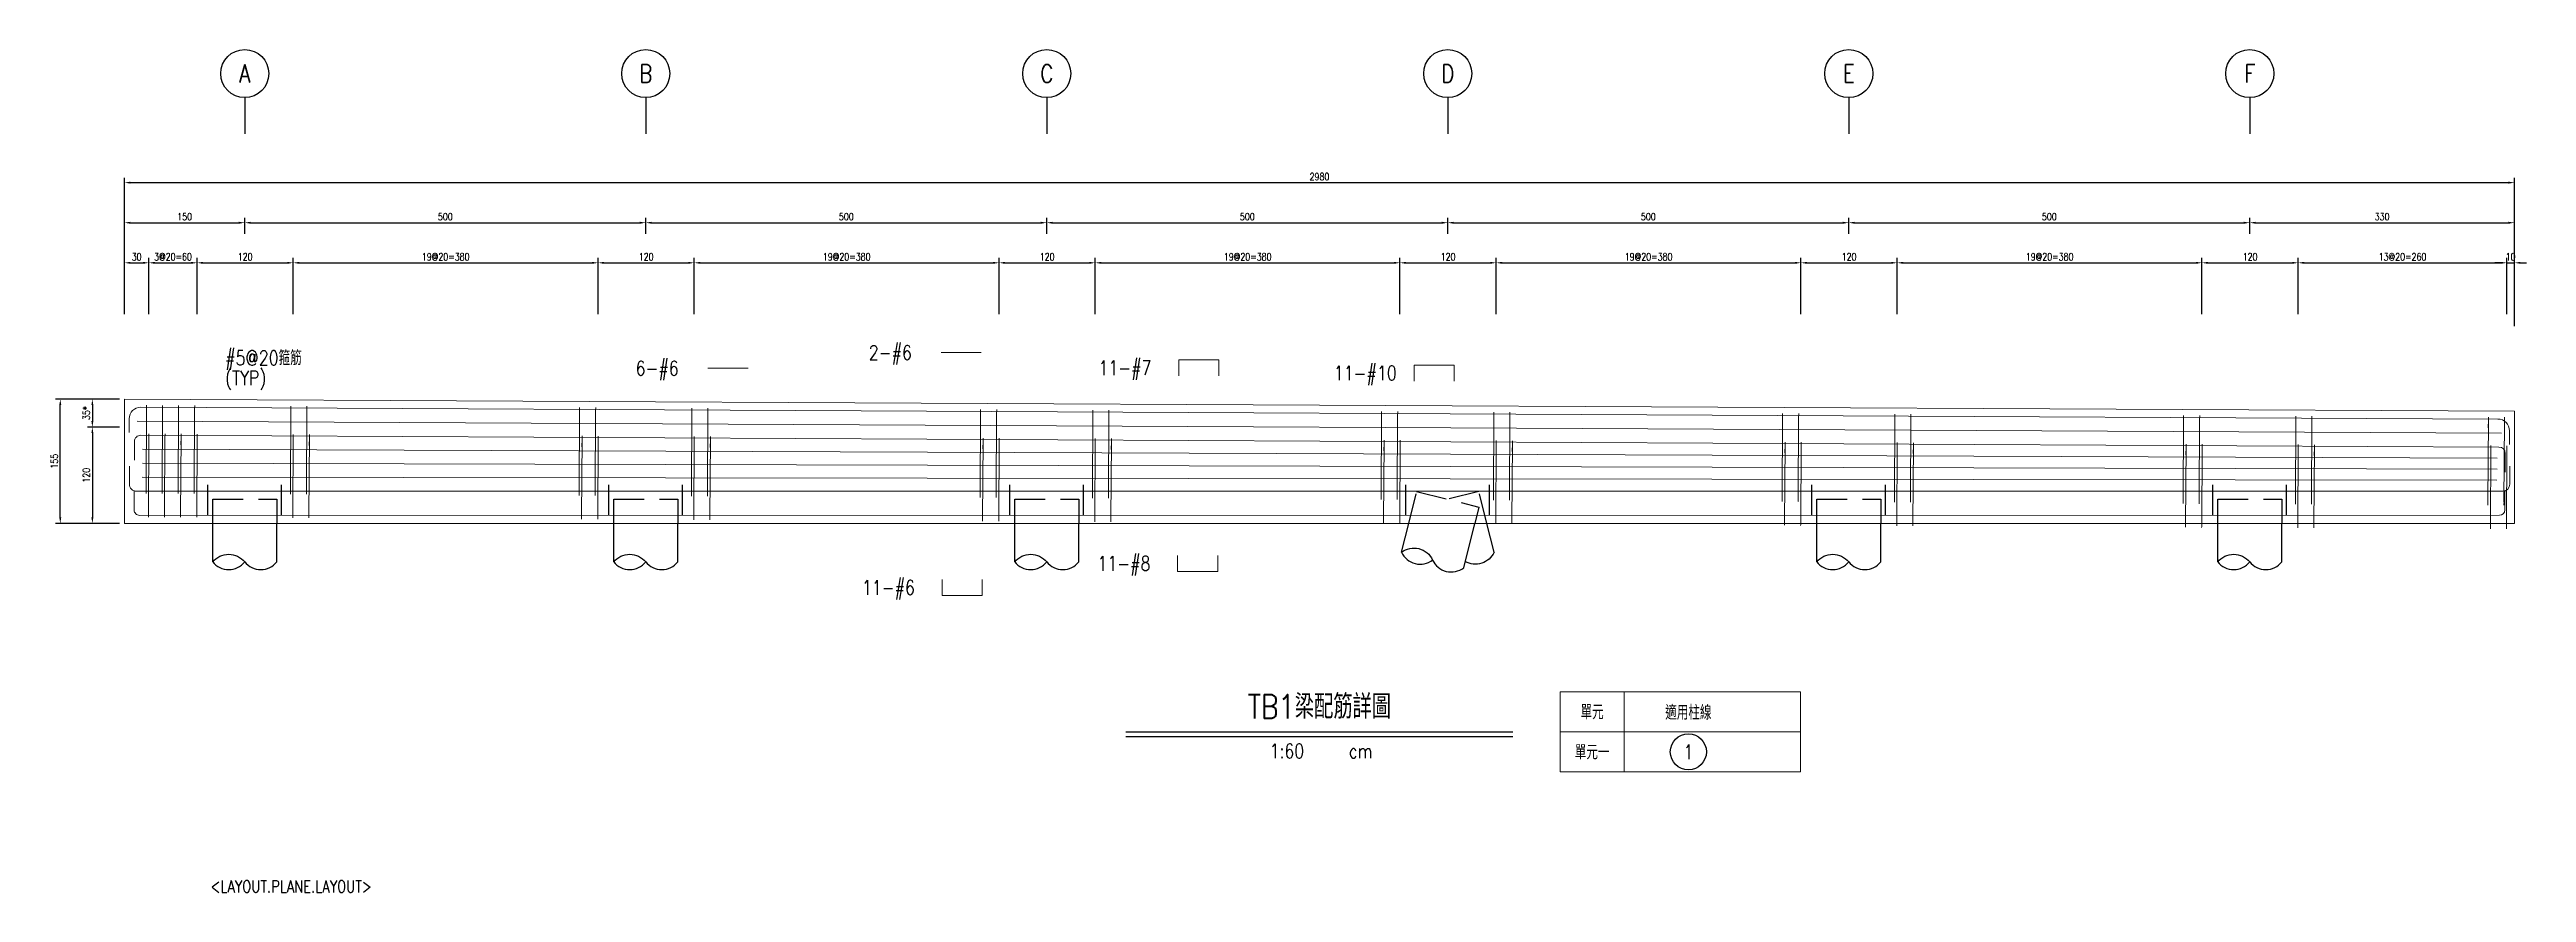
# Model space of a CAD drawing. Extents: x -4754 to 4976, y -19960 to 3841.
# Drawn here: x -359 to 2730, y -19960 to -18909 of the extents above; entities that cross this region are included whole.
import ezdxf
from ezdxf.enums import TextEntityAlignment as Align

# ---------------------------------------------------------------- set-up
doc = ezdxf.new("R2010")
doc.units = 0
doc.header["$LTSCALE"] = 3
doc.linetypes.add('DASHED', pattern=[19.05, 12.7, -6.35])
doc.layers.get('0').update_dxf_attribs({"linetype": 'CONTINUOUS'})
doc.layers.add('HB_0', color=7, linetype='CONTINUOUS', transparency=0.5)
for name, color, linetype in [('HB_DIM', 1, 'CONTINUOUS'), ('HB_SYMBOLS', 7, 'CONTINUOUS'), ('HB_TXT_CTEXT', 2, 'CONTINUOUS'), ('RCAD.PARM.Trestle', 2, 'CONTINUOUS'), ('鋼筋', 3, 'CONTINUOUS')]:
    doc.layers.add(name, color=color, linetype=linetype)
doc.styles.get("Standard").update_dxf_attribs({"font": 'ROMANS.shx', "width": 0.8, "bigfont": 'chineset.shx'})
doc.dimstyles.new('30', dxfattribs={"dimscale": 3, "dimtxt": 3, "dimasz": 2.5, "dimexe": 2, "dimexo": 2, "dimgap": 1, "dimtad": 1, "dimdsep": 46, "dimtxsty": 'Standard', "dimcen": 0, "dimclrd": 256, "dimclre": 256, "dimclrt": 2, "dimadec": 0, "dimazin": 0, "dimtfac": 1, "dimtix": 1, "dimtmove": 2, "dimatfit": 3, "dimfxl": 1, "dimtolj": 1, "dimtzin": 0, "dimarcsym": 0})

msp = doc.modelspace()

# ---------------------------------------------------------------- texts
at = {"layer": 'HB_TXT_CTEXT', "linetype": 'Continuous', "width": 0.8}
for s, p in [('#5@20箍筋', (-139.869, -19293.404, 74.12)), (' 6-#6', (362.142, -19306.359, 84)), (' 2-#6', (652.835, -19286.833, -72)), ('11-#7', (949.051, -19305.823, -84)), ('11-#10', (1242.523, -19312.301, -72)), ('(TYP)', (-139.869, -19318.404, 74.12)), ('11-#8', (947.798, -19549.808, -84)), ('11-#6', (654.132, -19579.826, -84))]:
    msp.add_text(s, height=18, dxfattribs=at).set_placement(p, align=Align.MIDDLE_LEFT)
for s, p in [('單元', (1564.573, -19734.802)), ('適用柱線', (1684.573, -19734.802)), ('單元一', (1564.573, -19784.802))]:
    msp.add_text(s, height=18, dxfattribs=at).set_placement(p, align=Align.MIDDLE)
at = {"layer": 'RCAD.PARM.Trestle', "color": 2, "linetype": 'Continuous', "width": 0.8}
msp.add_text('<LAYOUT.PLANE.LAYOUT>', height=15, rotation=360, dxfattribs=at).set_placement((-158.156, -19964.682), align=Align.BOTTOM_LEFT)

# ---------------------------------------------------------------- blocks, each defined once
blk = doc.blocks.new('pile_vertical')
at = {"color": 252, "linetype": 'DASHED'}
for p, q in [((-46, 10), (-46, 50)), ((46, 10), (46, 50))]:
    blk.add_line(p, q, dxfattribs=at)
at = {"linetype": 'Continuous'}
for p, q in [((-40, -48.1), (-40, 0)), ((40, -48.1), (40, 0))]:
    blk.add_line(p, q, dxfattribs=at)
at = {"color": 252, "linetype": 'DASHED'}
blk.add_lwpolyline([(-40, 0), (-40, 30), (40, 30), (40, 0)], dxfattribs=at)
at = {"linetype": 'Continuous'}
for points in [[(-40, -48.1, -0.48), (0, -48.1, 0.48), (40, -48.1, 0.48)], [(-40, -48.1, 0.48), (0, -48.1, 0.48)]]:
    blk.add_lwpolyline(points, format="xyb", dxfattribs=at)
blk = doc.blocks.new('pile_racked_Transverse')
at = {"layer": 'HB_0', "color": 252, "linetype": 'DASHED'}
for p, q in [((-52.2, 10), (-52.2, 50)), ((52.2, 10), (52.2, 50))]:
    blk.add_line(p, q, dxfattribs=at)
at = {"layer": 'HB_0', "linetype": 'Continuous'}
for p, q in [((-57.7, -36), (-48.7, 0)), ((19.9, -55.4), (33.7, 0)), ((57.7, -36), (48.7, 0))]:
    blk.add_line(p, q, dxfattribs=at)
at = {"layer": 'HB_0', "color": 252, "linetype": 'DASHED'}
for points in [[(-48.7, 0), (-38.8, 39.7), (38.8, 20.3), (33.7, 0)], [(48.7, 0), (38.8, 39.7), (0, 30)]]:
    blk.add_lwpolyline(points, dxfattribs=at)
at = {"layer": 'HB_0', "linetype": 'Continuous'}
for points in [[(-57.7, -36, -0.48), (-18.9, -45.7, 0.48), (19.9, -55.4, 0.48)], [(-57.7, -36, 0.48), (-18.9, -45.7, 0.48)], [(57.7, -36, -0.439137), (21.8, -47.6, -0.439137)]]:
    blk.add_lwpolyline(points, format="xyb", dxfattribs=at)
blk = doc.blocks.new('line_guide')
at = {"color": 4, "linetype": 'Continuous'}
blk.add_line((0, 0), (0, -45), dxfattribs=at)
blk.add_circle((0, 30), 30, dxfattribs=at)
at = {"color": 4, "linetype": 'Continuous', "width": 0.8}
blk.add_attdef('A', text='', height=22.5, dxfattribs=at).set_placement((0, 30), align=Align.MIDDLE)
blk = doc.blocks.new('title_beam')
at = {"color": 3, "linetype": 'Continuous'}
blk.add_line((-241.2, 0), (241.2, 0), dxfattribs=at)
at = {"color": 1, "linetype": 'Continuous'}
blk.add_line((-241.2, -6), (241.2, -6), dxfattribs=at)
at = {"color": 3, "linetype": 'Continuous', "width": 0.8}
blk.add_attdef('TITLE', text='', height=30, dxfattribs=at).set_placement((0, 33), align=Align.MIDDLE)
at = {"linetype": 'Continuous', "width": 0.8}
blk.add_attdef('SCALE', text='', height=18, dxfattribs=at).set_placement((-40.6, -24), align=Align.MIDDLE)
blk.add_attdef('CM', (36.5, -33), '', height=18, dxfattribs=at)
blk = doc.blocks.new('line_tag')
at = {"layer": 'HB_SYMBOLS', "color": 4, "linetype": 'Continuous'}
blk.add_circle((0, 0), 22.5, dxfattribs=at)
at = {"color": 4, "linetype": 'Continuous', "width": 0.8}
blk.add_attdef('A', text='', height=18, dxfattribs=at).set_placement((0, 0), align=Align.MIDDLE)
blk = doc.blocks.new('*D495')
at = {"layer": 'HB_DIM', "linetype": 'Continuous', "lineweight": -2}
for p, q in [((-271.4, -19344.8), (-311.4, -19344.8)), ((-305.4, -19352.3), (-305.4, -19372.3)), ((-271.4, -19379.8), (-311.4, -19379.8))]:
    blk.add_line(p, q, dxfattribs=at)
at = {"layer": 'HB_DIM'}
for points in [[(-304.2, -19352.3), (-306.7, -19352.3), (-305.4, -19344.8)], [(-306.7, -19372.3), (-304.2, -19372.3), (-305.4, -19379.8)]]:
    blk.add_solid(points, dxfattribs=at)
at = {"layer": 'HB_DIM', "color": 2, "linetype": 'Continuous', "insert": (-312.9, -19362.3), "char_height": 9, "attachment_point": 5, "rotation": 90}
blk.add_mtext('\\A1;35*', dxfattribs=at)
blk = doc.blocks.new('*D496')
at = {"layer": 'HB_DIM', "linetype": 'Continuous', "lineweight": -2}
for p, q in [((-271.4, -19379.8), (-311.4, -19379.8)), ((-305.4, -19387.3), (-305.4, -19492.3)), ((-271.4, -19499.8), (-311.4, -19499.8))]:
    blk.add_line(p, q, dxfattribs=at)
at = {"layer": 'HB_DIM'}
for points in [[(-304.2, -19387.3), (-306.7, -19387.3), (-305.4, -19379.8)], [(-306.7, -19492.3), (-304.2, -19492.3), (-305.4, -19499.8)]]:
    blk.add_solid(points, dxfattribs=at)
at = {"layer": 'HB_DIM', "color": 2, "linetype": 'Continuous', "insert": (-312.9, -19439.8), "char_height": 9, "attachment_point": 5, "rotation": 90}
blk.add_mtext('\\A1;120', dxfattribs=at)
blk = doc.blocks.new('*D497')
at = {"layer": 'HB_DIM', "linetype": 'Continuous', "lineweight": -2}
for p, q in [((-265.4, -19238.8), (-265.4, -19168.8)), ((-257.9, -19174.8), (-242.4, -19174.8)), ((-234.9, -19238.8), (-234.9, -19168.8))]:
    blk.add_line(p, q, dxfattribs=at)
at = {"layer": 'HB_DIM'}
for points in [[(-257.9, -19173.6), (-257.9, -19176.1), (-265.4, -19174.8)], [(-242.4, -19176.1), (-242.4, -19173.6), (-234.9, -19174.8)]]:
    blk.add_solid(points, dxfattribs=at)
at = {"layer": 'HB_DIM', "color": 2, "linetype": 'Continuous', "insert": (-250.2, -19167.3), "char_height": 9, "attachment_point": 5, "rotation": 0}
blk.add_mtext('\\A1;30', dxfattribs=at)
blk = doc.blocks.new('*D498')
at = {"layer": 'HB_DIM', "linetype": 'Continuous', "lineweight": -2}
for p, q in [((-234.9, -19238.8), (-234.9, -19168.8)), ((-227.4, -19174.8), (-182.4, -19174.8)), ((-174.9, -19238.8), (-174.9, -19168.8))]:
    blk.add_line(p, q, dxfattribs=at)
at = {"layer": 'HB_DIM'}
for points in [[(-227.4, -19173.6), (-227.4, -19176.1), (-234.9, -19174.8)], [(-182.4, -19176.1), (-182.4, -19173.6), (-174.9, -19174.8)]]:
    blk.add_solid(points, dxfattribs=at)
at = {"layer": 'HB_DIM', "color": 2, "linetype": 'Continuous', "insert": (-204.9, -19167.3), "char_height": 9, "attachment_point": 5, "rotation": 0}
blk.add_mtext('\\A1;3@20=60', dxfattribs=at)
blk = doc.blocks.new('*D499')
at = {"layer": 'HB_DIM', "linetype": 'Continuous', "lineweight": -2}
for p, q in [((-174.9, -19238.8), (-174.9, -19168.8)), ((-167.4, -19174.8), (-62.4, -19174.8)), ((-54.9, -19238.8), (-54.9, -19168.8))]:
    blk.add_line(p, q, dxfattribs=at)
at = {"layer": 'HB_DIM'}
for points in [[(-167.4, -19173.6), (-167.4, -19176.1), (-174.9, -19174.8)], [(-62.4, -19176.1), (-62.4, -19173.6), (-54.9, -19174.8)]]:
    blk.add_solid(points, dxfattribs=at)
at = {"layer": 'HB_DIM', "color": 2, "linetype": 'Continuous', "insert": (-114.9, -19167.3), "char_height": 9, "attachment_point": 5, "rotation": 0}
blk.add_mtext('\\A1;120', dxfattribs=at)
blk = doc.blocks.new('*D500')
at = {"layer": 'HB_DIM', "linetype": 'Continuous', "lineweight": -2}
for p, q in [((-54.9, -19238.8), (-54.9, -19168.8)), ((-47.4, -19174.8), (317.6, -19174.8)), ((325.1, -19238.8), (325.1, -19168.8))]:
    blk.add_line(p, q, dxfattribs=at)
at = {"layer": 'HB_DIM'}
for points in [[(-47.4, -19173.6), (-47.4, -19176.1), (-54.9, -19174.8)], [(317.6, -19176.1), (317.6, -19173.6), (325.1, -19174.8)]]:
    blk.add_solid(points, dxfattribs=at)
at = {"layer": 'HB_DIM', "color": 2, "linetype": 'Continuous', "insert": (135.1, -19167.3), "char_height": 9, "attachment_point": 5, "rotation": 0}
blk.add_mtext('\\A1;19@20=380', dxfattribs=at)
blk = doc.blocks.new('*D501')
at = {"layer": 'HB_DIM', "linetype": 'Continuous', "lineweight": -2}
for p, q in [((325.1, -19238.8), (325.1, -19168.8)), ((332.6, -19174.8), (437.6, -19174.8)), ((445.1, -19238.8), (445.1, -19168.8))]:
    blk.add_line(p, q, dxfattribs=at)
at = {"layer": 'HB_DIM'}
for points in [[(332.6, -19173.6), (332.6, -19176.1), (325.1, -19174.8)], [(437.6, -19176.1), (437.6, -19173.6), (445.1, -19174.8)]]:
    blk.add_solid(points, dxfattribs=at)
at = {"layer": 'HB_DIM', "color": 2, "linetype": 'Continuous', "insert": (385.1, -19167.3), "char_height": 9, "attachment_point": 5, "rotation": 0}
blk.add_mtext('\\A1;120', dxfattribs=at)
blk = doc.blocks.new('*D502')
at = {"layer": 'HB_DIM', "linetype": 'Continuous', "lineweight": -2}
for p, q in [((445.1, -19238.8), (445.1, -19168.8)), ((452.6, -19174.8), (817.6, -19174.8)), ((825.1, -19238.8), (825.1, -19168.8))]:
    blk.add_line(p, q, dxfattribs=at)
at = {"layer": 'HB_DIM'}
for points in [[(452.6, -19173.6), (452.6, -19176.1), (445.1, -19174.8)], [(817.6, -19176.1), (817.6, -19173.6), (825.1, -19174.8)]]:
    blk.add_solid(points, dxfattribs=at)
at = {"layer": 'HB_DIM', "color": 2, "linetype": 'Continuous', "insert": (635.1, -19167.3), "char_height": 9, "attachment_point": 5, "rotation": 0}
blk.add_mtext('\\A1;19@20=380', dxfattribs=at)
blk = doc.blocks.new('*D503')
at = {"layer": 'HB_DIM', "linetype": 'Continuous', "lineweight": -2}
for p, q in [((825.1, -19238.8), (825.1, -19168.8)), ((832.6, -19174.8), (937.6, -19174.8)), ((945.1, -19238.8), (945.1, -19168.8))]:
    blk.add_line(p, q, dxfattribs=at)
at = {"layer": 'HB_DIM'}
for points in [[(832.6, -19173.6), (832.6, -19176.1), (825.1, -19174.8)], [(937.6, -19176.1), (937.6, -19173.6), (945.1, -19174.8)]]:
    blk.add_solid(points, dxfattribs=at)
at = {"layer": 'HB_DIM', "color": 2, "linetype": 'Continuous', "insert": (885.1, -19167.3), "char_height": 9, "attachment_point": 5, "rotation": 0}
blk.add_mtext('\\A1;120', dxfattribs=at)
blk = doc.blocks.new('*D504')
at = {"layer": 'HB_DIM', "linetype": 'Continuous', "lineweight": -2}
for p, q in [((945.1, -19238.8), (945.1, -19168.8)), ((952.6, -19174.8), (1317.5, -19174.8)), ((1325, -19238.8), (1325, -19168.8))]:
    blk.add_line(p, q, dxfattribs=at)
at = {"layer": 'HB_DIM'}
for points in [[(952.6, -19173.6), (952.6, -19176.1), (945.1, -19174.8)], [(1317.5, -19176.1), (1317.5, -19173.6), (1325, -19174.8)]]:
    blk.add_solid(points, dxfattribs=at)
at = {"layer": 'HB_DIM', "color": 2, "linetype": 'Continuous', "insert": (1135.1, -19167.3), "char_height": 9, "attachment_point": 5, "rotation": 0}
blk.add_mtext('\\A1;19@20=380', dxfattribs=at)
blk = doc.blocks.new('*D505')
at = {"layer": 'HB_DIM', "linetype": 'Continuous', "lineweight": -2}
for p, q in [((1325, -19238.8), (1325, -19168.8)), ((1332.5, -19174.8), (1437.5, -19174.8)), ((1445, -19238.8), (1445, -19168.8))]:
    blk.add_line(p, q, dxfattribs=at)
at = {"layer": 'HB_DIM'}
for points in [[(1332.5, -19173.6), (1332.5, -19176.1), (1325, -19174.8)], [(1437.5, -19176.1), (1437.5, -19173.6), (1445, -19174.8)]]:
    blk.add_solid(points, dxfattribs=at)
at = {"layer": 'HB_DIM', "color": 2, "linetype": 'Continuous', "insert": (1385, -19167.3), "char_height": 9, "attachment_point": 5, "rotation": 0}
blk.add_mtext('\\A1;120', dxfattribs=at)
blk = doc.blocks.new('*D506')
at = {"layer": 'HB_DIM', "linetype": 'Continuous', "lineweight": -2}
for p, q in [((1445, -19238.8), (1445, -19168.8)), ((1452.5, -19174.8), (1817.5, -19174.8)), ((1825, -19238.8), (1825, -19168.8))]:
    blk.add_line(p, q, dxfattribs=at)
at = {"layer": 'HB_DIM'}
for points in [[(1452.5, -19173.6), (1452.5, -19176.1), (1445, -19174.8)], [(1817.5, -19176.1), (1817.5, -19173.6), (1825, -19174.8)]]:
    blk.add_solid(points, dxfattribs=at)
at = {"layer": 'HB_DIM', "color": 2, "linetype": 'Continuous', "insert": (1635, -19167.3), "char_height": 9, "attachment_point": 5, "rotation": 0}
blk.add_mtext('\\A1;19@20=380', dxfattribs=at)
blk = doc.blocks.new('*D507')
at = {"layer": 'HB_DIM', "linetype": 'Continuous', "lineweight": -2}
for p, q in [((1825, -19238.8), (1825, -19168.8)), ((1832.5, -19174.8), (1937.5, -19174.8)), ((1945, -19238.8), (1945, -19168.8))]:
    blk.add_line(p, q, dxfattribs=at)
at = {"layer": 'HB_DIM'}
for points in [[(1832.5, -19173.6), (1832.5, -19176.1), (1825, -19174.8)], [(1937.5, -19176.1), (1937.5, -19173.6), (1945, -19174.8)]]:
    blk.add_solid(points, dxfattribs=at)
at = {"layer": 'HB_DIM', "color": 2, "linetype": 'Continuous', "insert": (1885, -19167.3), "char_height": 9, "attachment_point": 5, "rotation": 0}
blk.add_mtext('\\A1;120', dxfattribs=at)
blk = doc.blocks.new('*D508')
at = {"layer": 'HB_DIM', "linetype": 'Continuous', "lineweight": -2}
for p, q in [((1945, -19238.8), (1945, -19168.8)), ((1952.5, -19174.8), (2317.5, -19174.8)), ((2325, -19238.8), (2325, -19168.8))]:
    blk.add_line(p, q, dxfattribs=at)
at = {"layer": 'HB_DIM'}
for points in [[(1952.5, -19173.6), (1952.5, -19176.1), (1945, -19174.8)], [(2317.5, -19176.1), (2317.5, -19173.6), (2325, -19174.8)]]:
    blk.add_solid(points, dxfattribs=at)
at = {"layer": 'HB_DIM', "color": 2, "linetype": 'Continuous', "insert": (2135, -19167.3), "char_height": 9, "attachment_point": 5, "rotation": 0}
blk.add_mtext('\\A1;19@20=380', dxfattribs=at)
blk = doc.blocks.new('*D509')
at = {"layer": 'HB_DIM', "linetype": 'Continuous', "lineweight": -2}
for p, q in [((2325, -19238.8), (2325, -19168.8)), ((2332.5, -19174.8), (2437.5, -19174.8)), ((2445, -19238.8), (2445, -19168.8))]:
    blk.add_line(p, q, dxfattribs=at)
at = {"layer": 'HB_DIM'}
for points in [[(2332.5, -19173.6), (2332.5, -19176.1), (2325, -19174.8)], [(2437.5, -19176.1), (2437.5, -19173.6), (2445, -19174.8)]]:
    blk.add_solid(points, dxfattribs=at)
at = {"layer": 'HB_DIM', "color": 2, "linetype": 'Continuous', "insert": (2385, -19167.3), "char_height": 9, "attachment_point": 5, "rotation": 0}
blk.add_mtext('\\A1;120', dxfattribs=at)
blk = doc.blocks.new('*D510')
at = {"layer": 'HB_DIM', "linetype": 'Continuous', "lineweight": -2}
for p, q in [((2445, -19238.8), (2445, -19168.8)), ((2452.5, -19174.8), (2697.5, -19174.8)), ((2705, -19238.8), (2705, -19168.8))]:
    blk.add_line(p, q, dxfattribs=at)
at = {"layer": 'HB_DIM'}
for points in [[(2452.5, -19173.6), (2452.5, -19176.1), (2445, -19174.8)], [(2697.5, -19176.1), (2697.5, -19173.6), (2705, -19174.8)]]:
    blk.add_solid(points, dxfattribs=at)
at = {"layer": 'HB_DIM', "color": 2, "linetype": 'Continuous', "insert": (2575, -19167.3), "char_height": 9, "attachment_point": 5, "rotation": 0}
blk.add_mtext('\\A1;13@20=260', dxfattribs=at)
blk = doc.blocks.new('*D511')
at = {"layer": 'HB_DIM', "linetype": 'Continuous', "lineweight": -2}
for p, q in [((2697.5, -19174.8), (2690, -19174.8)), ((2705, -19238.8), (2705, -19168.8)), ((2705, -19174.8), (2714.6, -19174.8)), ((2714.6, -19238.8), (2714.6, -19168.8)), ((2722.1, -19174.8), (2729.6, -19174.8))]:
    blk.add_line(p, q, dxfattribs=at)
at = {"layer": 'HB_DIM'}
for points in [[(2697.5, -19176.1), (2697.5, -19173.6), (2705, -19174.8)], [(2722.1, -19173.6), (2722.1, -19176.1), (2714.6, -19174.8)]]:
    blk.add_solid(points, dxfattribs=at)
at = {"layer": 'HB_DIM', "color": 2, "linetype": 'Continuous', "insert": (2709.8, -19167.3), "char_height": 9, "attachment_point": 5, "rotation": 0}
blk.add_mtext('\\A1;10', dxfattribs=at)
blk = doc.blocks.new('*D512')
at = {"layer": 'HB_DIM', "linetype": 'Continuous', "lineweight": -2}
for p, q in [((-265.4, -19238.8), (-265.4, -19068.8)), ((-257.9, -19074.8), (2707.1, -19074.8)), ((2714.6, -19253.8), (2714.6, -19068.8))]:
    blk.add_line(p, q, dxfattribs=at)
at = {"layer": 'HB_DIM'}
for points in [[(-257.9, -19073.6), (-257.9, -19076.1), (-265.4, -19074.8)], [(2707.1, -19076.1), (2707.1, -19073.6), (2714.6, -19074.8)]]:
    blk.add_solid(points, dxfattribs=at)
at = {"layer": 'HB_DIM', "color": 2, "linetype": 'Continuous', "insert": (1224.6, -19067.3), "char_height": 9, "attachment_point": 5, "rotation": 0}
blk.add_mtext('\\A1;2980', dxfattribs=at)
blk = doc.blocks.new('*D513')
at = {"layer": 'HB_DIM', "linetype": 'Continuous', "lineweight": -2}
for p, q in [((-265.4, -19238.8), (-265.4, -19118.8)), ((-257.9, -19124.8), (-122.9, -19124.8)), ((-115.4, -19138.8), (-115.4, -19118.8))]:
    blk.add_line(p, q, dxfattribs=at)
at = {"layer": 'HB_DIM'}
for points in [[(-257.9, -19123.6), (-257.9, -19126.1), (-265.4, -19124.8)], [(-122.9, -19126.1), (-122.9, -19123.6), (-115.4, -19124.8)]]:
    blk.add_solid(points, dxfattribs=at)
at = {"layer": 'HB_DIM', "color": 2, "linetype": 'Continuous', "insert": (-190.4, -19117.3), "char_height": 9, "attachment_point": 5, "rotation": 0}
blk.add_mtext('\\A1;150', dxfattribs=at)
blk = doc.blocks.new('*D514')
at = {"layer": 'HB_DIM', "linetype": 'Continuous', "lineweight": -2}
for p, q in [((-115.4, -19138.8), (-115.4, -19118.8)), ((-107.9, -19124.8), (377.1, -19124.8)), ((384.6, -19138.8), (384.6, -19118.8))]:
    blk.add_line(p, q, dxfattribs=at)
at = {"layer": 'HB_DIM'}
for points in [[(-107.9, -19123.6), (-107.9, -19126.1), (-115.4, -19124.8)], [(377.1, -19126.1), (377.1, -19123.6), (384.6, -19124.8)]]:
    blk.add_solid(points, dxfattribs=at)
at = {"layer": 'HB_DIM', "color": 2, "linetype": 'Continuous', "insert": (134.6, -19117.3), "char_height": 9, "attachment_point": 5, "rotation": 0}
blk.add_mtext('\\A1;500', dxfattribs=at)
blk = doc.blocks.new('*D515')
at = {"layer": 'HB_DIM', "linetype": 'Continuous', "lineweight": -2}
for p, q in [((384.6, -19138.8), (384.6, -19118.8)), ((392.1, -19124.8), (877.1, -19124.8)), ((884.6, -19138.8), (884.6, -19118.8))]:
    blk.add_line(p, q, dxfattribs=at)
at = {"layer": 'HB_DIM'}
for points in [[(392.1, -19123.6), (392.1, -19126.1), (384.6, -19124.8)], [(877.1, -19126.1), (877.1, -19123.6), (884.6, -19124.8)]]:
    blk.add_solid(points, dxfattribs=at)
at = {"layer": 'HB_DIM', "color": 2, "linetype": 'Continuous', "insert": (634.6, -19117.3), "char_height": 9, "attachment_point": 5, "rotation": 0}
blk.add_mtext('\\A1;500', dxfattribs=at)
blk = doc.blocks.new('*D516')
at = {"layer": 'HB_DIM', "linetype": 'Continuous', "lineweight": -2}
for p, q in [((884.6, -19138.8), (884.6, -19118.8)), ((892.1, -19124.8), (1377.1, -19124.8)), ((1384.6, -19138.8), (1384.6, -19118.8))]:
    blk.add_line(p, q, dxfattribs=at)
at = {"layer": 'HB_DIM'}
for points in [[(892.1, -19123.6), (892.1, -19126.1), (884.6, -19124.8)], [(1377.1, -19126.1), (1377.1, -19123.6), (1384.6, -19124.8)]]:
    blk.add_solid(points, dxfattribs=at)
at = {"layer": 'HB_DIM', "color": 2, "linetype": 'Continuous', "insert": (1134.6, -19117.3), "char_height": 9, "attachment_point": 5, "rotation": 0}
blk.add_mtext('\\A1;500', dxfattribs=at)
blk = doc.blocks.new('*D517')
at = {"layer": 'HB_DIM', "linetype": 'Continuous', "lineweight": -2}
for p, q in [((1384.6, -19138.8), (1384.6, -19118.8)), ((1392.1, -19124.8), (1877.1, -19124.8)), ((1884.6, -19138.8), (1884.6, -19118.8))]:
    blk.add_line(p, q, dxfattribs=at)
at = {"layer": 'HB_DIM'}
for points in [[(1392.1, -19123.6), (1392.1, -19126.1), (1384.6, -19124.8)], [(1877.1, -19126.1), (1877.1, -19123.6), (1884.6, -19124.8)]]:
    blk.add_solid(points, dxfattribs=at)
at = {"layer": 'HB_DIM', "color": 2, "linetype": 'Continuous', "insert": (1634.6, -19117.3), "char_height": 9, "attachment_point": 5, "rotation": 0}
blk.add_mtext('\\A1;500', dxfattribs=at)
blk = doc.blocks.new('*D518')
at = {"layer": 'HB_DIM', "linetype": 'Continuous', "lineweight": -2}
for p, q in [((1884.6, -19138.8), (1884.6, -19118.8)), ((1892.1, -19124.8), (2377.1, -19124.8)), ((2384.6, -19138.8), (2384.6, -19118.8))]:
    blk.add_line(p, q, dxfattribs=at)
at = {"layer": 'HB_DIM'}
for points in [[(1892.1, -19123.6), (1892.1, -19126.1), (1884.6, -19124.8)], [(2377.1, -19126.1), (2377.1, -19123.6), (2384.6, -19124.8)]]:
    blk.add_solid(points, dxfattribs=at)
at = {"layer": 'HB_DIM', "color": 2, "linetype": 'Continuous', "insert": (2134.6, -19117.3), "char_height": 9, "attachment_point": 5, "rotation": 0}
blk.add_mtext('\\A1;500', dxfattribs=at)
blk = doc.blocks.new('*D519')
at = {"layer": 'HB_DIM', "linetype": 'Continuous', "lineweight": -2}
for p, q in [((2384.6, -19138.8), (2384.6, -19118.8)), ((2392.1, -19124.8), (2707.1, -19124.8)), ((2714.6, -19238.8), (2714.6, -19118.8))]:
    blk.add_line(p, q, dxfattribs=at)
at = {"layer": 'HB_DIM'}
for points in [[(2392.1, -19123.6), (2392.1, -19126.1), (2384.6, -19124.8)], [(2707.1, -19126.1), (2707.1, -19123.6), (2714.6, -19124.8)]]:
    blk.add_solid(points, dxfattribs=at)
at = {"layer": 'HB_DIM', "color": 2, "linetype": 'Continuous', "insert": (2549.6, -19117.3), "char_height": 9, "attachment_point": 5, "rotation": 0}
blk.add_mtext('\\A1;330', dxfattribs=at)
blk = doc.blocks.new('*D520')
at = {"layer": 'HB_DIM', "linetype": 'Continuous', "lineweight": -2}
for p, q in [((-281.4, -19344.8), (-351.4, -19344.8)), ((-345.4, -19492.3), (-345.4, -19352.3)), ((-281.4, -19499.8), (-351.4, -19499.8))]:
    blk.add_line(p, q, dxfattribs=at)
at = {"layer": 'HB_DIM'}
for points in [[(-344.2, -19352.3), (-346.7, -19352.3), (-345.4, -19344.8)], [(-346.7, -19492.3), (-344.2, -19492.3), (-345.4, -19499.8)]]:
    blk.add_solid(points, dxfattribs=at)
at = {"layer": 'HB_DIM', "color": 2, "linetype": 'Continuous', "insert": (-352.9, -19422.3), "char_height": 9, "attachment_point": 5, "rotation": 90}
blk.add_mtext('\\A1;155', dxfattribs=at)

# ---------------------------------------------------------------- dimensions: what is measured, and where the dimension line sits
at = {"layer": 'HB_DIM', "linetype": 'Continuous'}
for base, p1, p2, angle, override, picture, middle in [((2714.573, -19074.802), (-265.427, -19244.802), (2714.573, -19259.802), 0, {"dimdec": 0, "dimpost": '<>'}, '*D512', (1224.573, -19067.302)), ((-115.427, -19124.802), (-265.427, -19244.802), (-115.427, -19144.802, -3953), 0, {"dimdec": 0, "dimpost": '<>'}, '*D513', (-190.427, -19117.302)), ((384.573, -19124.802), (-115.427, -19144.802, -3953), (384.573, -19144.802, -3453), 0, {"dimdec": 0, "dimpost": '<>'}, '*D514', (134.573, -19117.302)), ((884.573, -19124.802), (384.573, -19144.802, -3453), (884.573, -19144.802, -2953), 0, {"dimdec": 0, "dimpost": '<>'}, '*D515', (634.573, -19117.302)), ((1384.573, -19124.802), (884.573, -19144.802, -2953), (1384.573, -19144.802, -2453), 0, {"dimdec": 0, "dimpost": '<>'}, '*D516', (1134.573, -19117.302)), ((1884.573, -19124.802), (1384.573, -19144.802, -2453), (1884.573, -19144.802, -1953), 0, {"dimdec": 0, "dimpost": '<>'}, '*D517', (1634.573, -19117.302)), ((2384.573, -19124.802), (1884.573, -19144.802, -1953), (2384.573, -19144.802, -1453), 0, {"dimdec": 0, "dimpost": '<>'}, '*D518', (2134.573, -19117.302)), ((2714.573, -19124.802), (2384.573, -19144.802, -1453), (2714.573, -19244.802), 0, {"dimdec": 0, "dimpost": '<>'}, '*D519', (2549.573, -19117.302)), ((-234.932, -19174.802), (-265.427, -19244.802), (-234.932, -19244.802, 77.955), 0, {"dimdec": 0, "dimpost": '<>'}, '*D497', (-250.179, -19167.302)), ((-54.934, -19174.802), (-174.933, -19244.802, 77.955), (-54.934, -19244.802, 77.955), 0, {"dimdec": 0, "dimpost": '<>'}, '*D499', (-114.934, -19167.302)), ((445.059, -19174.802), (325.061, -19244.802, 77.955), (445.059, -19244.802, 77.955), 0, {"dimdec": 0, "dimpost": '<>'}, '*D501', (385.06, -19167.302)), ((945.053, -19174.802), (825.055, -19244.802, 77.955), (945.053, -19244.802, 77.955), 0, {"dimdec": 0, "dimpost": '<>'}, '*D503', (885.054, -19167.302)), ((1445.047, -19174.802), (1325.048, -19244.802, 77.955), (1445.047, -19244.802, 77.955), 0, {"dimdec": 0, "dimpost": '<>'}, '*D505', (1385.047, -19167.302)), ((1945.04, -19174.802), (1825.042, -19244.802, 77.955), (1945.04, -19244.802, 77.955), 0, {"dimdec": 0, "dimpost": '<>'}, '*D507', (1885.041, -19167.302)), ((2445.034, -19174.802), (2325.036, -19244.802, 77.955), (2445.034, -19244.802, 77.955), 0, {"dimdec": 0, "dimpost": '<>'}, '*D509', (2385.035, -19167.302)), ((2714.573, -19174.802), (2705.031, -19244.802, 77.955), (2714.573, -19244.802), 0, {"dimdec": 0, "dimpost": '<>'}, '*D511', (2709.802, -19167.302)), ((-345.427, -19344.802), (-275.427, -19499.802), (-275.427, -19344.802), 90, {"dimtad": 4, "dimdec": 0, "dimpost": '<>'}, '*D520', (-352.927, -19422.302)), ((-305.427, -19499.802), (-265.427, -19379.802), (-265.427, -19499.802), 90, {"dimtad": 4, "dimdec": 0, "dimpost": '<>'}, '*D496', (-312.927, -19439.802))]:
    dim = msp.add_linear_dim(base=base, p1=p1, p2=p2, angle=angle, dimstyle='30', override=override, dxfattribs=at)
    dim.commit()
    dim.dimension.update_dxf_attribs({"geometry": picture, "text_midpoint": middle})
for base, p1, p2, angle, text, override, picture, middle in [((-174.933, -19174.802), (-234.932, -19244.802, 77.955), (-174.933, -19244.802, 77.955), 0, '3@20=<>', {"dimdec": 0, "dimpost": '<>'}, '*D498', (-204.932, -19167.302)), ((325.061, -19174.802), (-54.934, -19244.802, 77.955), (325.061, -19244.802, 77.955), 0, '19@20=<>', {"dimdec": 0, "dimpost": '<>'}, '*D500', (135.063, -19167.302)), ((825.055, -19174.802), (445.059, -19244.802, 77.955), (825.055, -19244.802, 77.955), 0, '19@20=<>', {"dimdec": 0, "dimpost": '<>'}, '*D502', (635.057, -19167.302)), ((1325.048, -19174.802), (945.053, -19244.802, 77.955), (1325.048, -19244.802, 77.955), 0, '19@20=<>', {"dimdec": 0, "dimpost": '<>'}, '*D504', (1135.051, -19167.302)), ((1825.042, -19174.802), (1445.047, -19244.802, 77.955), (1825.042, -19244.802, 77.955), 0, '19@20=<>', {"dimdec": 0, "dimpost": '<>'}, '*D506', (1635.044, -19167.302)), ((2325.036, -19174.802), (1945.04, -19244.802, 77.955), (2325.036, -19244.802, 77.955), 0, '19@20=<>', {"dimdec": 0, "dimpost": '<>'}, '*D508', (2135.038, -19167.302)), ((2705.031, -19174.802), (2445.034, -19244.802, 77.955), (2705.031, -19244.802, 77.955), 0, '13@20=<>', {"dimdec": 0, "dimpost": '<>'}, '*D510', (2575.032, -19167.302)), ((-305.427, -19379.802), (-265.427, -19344.802), (-265.427, -19379.802), 90, '<>*', {"dimtad": 4, "dimdec": 0, "dimpost": '<>'}, '*D495', (-312.927, -19362.302))]:
    dim = msp.add_linear_dim(base=base, p1=p1, p2=p2, angle=angle, text=text, dimstyle='30', override=override, dxfattribs=at)
    dim.commit()
    dim.dimension.update_dxf_attribs({"geometry": picture, "text_midpoint": middle})

# ---------------------------------------------------------------- linework, layer by layer
at = {"layer": 'HB_0', "lineweight": 5}
msp.add_lwpolyline([(-265.427, -19499.802), (-265.427, -19344.802), (2714.573, -19359.802), (2714.573, -19499.802), (-265.427, -19499.802)], dxfattribs=at)
at = {"layer": 'HB_DIM', "color": 1, "linetype": 'Continuous'}
for points in [[(-217.869, -19353.404, 0, 1.25, 0), (-207.869, -19343.404, 0, 0, 0), (-157.869, -19293.404, 0, 0, 0), (-139.869, -19293.404, 0, 0, 0)], [(-214.868, -19388.951, 0, 1.25, 0), (-207.193, -19376.085, 0, 0, 0), (-157.869, -19293.404, 0, 0, 0), (-139.869, -19293.404, 0, 0, 0)], [(634.835, -19376.833, 0, 1.25, 0), (634.835, -19361.833, 0, 0, 0), (634.835, -19286.833, 0, 0, 0), (652.835, -19286.833, 0, 0, 0)], [(344.142, -19426.359, 0, 1.25, 0), (344.142, -19411.359, 0, 0, 0), (344.142, -19306.359, 0, 0, 0), (362.142, -19306.359, 0, 0, 0)], [(344.142, -19443.104, 0, 1.25, 0), (344.142, -19428.104, 0, 0, 0), (344.142, -19306.359, 0, 0, 0), (362.142, -19306.359, 0, 0, 0)], [(344.142, -19409.614, 0, 1.25, 0), (344.142, -19394.614, 0, 0, 0), (344.142, -19306.359, 0, 0, 0), (362.142, -19306.359, 0, 0, 0)], [(931.051, -19395.823, 0, 1.25, 0), (931.051, -19380.823, 0, 0, 0), (931.051, -19305.823, 0, 0, 0), (949.051, -19305.823, 0, 0, 0)], [(1224.523, -19362.301, 0, 1.25, 0), (1224.523, -19347.301, 0, 0, 0), (1224.523, -19312.301, 0, 0, 0), (1242.523, -19312.301, 0, 0, 0)], [(929.798, -19459.808, 0, 1.25, 0), (929.798, -19474.808, 0, 0, 0), (929.798, -19549.808, 0, 0, 0), (947.798, -19549.808, 0, 0, 0)], [(636.132, -19489.826, 0, 1.25, 0), (636.132, -19504.826, 0, 0, 0), (636.132, -19579.826, 0, 0, 0), (654.132, -19579.826, 0, 0, 0)]]:
    msp.add_lwpolyline(points, format="xyseb", dxfattribs=at)
at = {"layer": 'HB_TXT_CTEXT', "lineweight": 5}
for p, q in [((752.835, -19286.833, -72), (802.835, -19286.833, -72)), ((462.142, -19306.359, 84), (512.142, -19306.359, 84))]:
    msp.add_line(p, q, dxfattribs=at)
at = {"layer": 'HB_TXT_CTEXT', "color": 4, "lineweight": 5, "true_color": 0x00ffff}
for p, q in [((1604.573, -19709.802), (1604.573, -19809.802)), ((1524.573, -19759.802), (1824.573, -19759.802))]:
    msp.add_line(p, q, dxfattribs=at)
msp.add_lwpolyline([(1524.573, -19709.802), (1524.573, -19809.802), (1824.573, -19809.802), (1824.573, -19709.802), (1524.573, -19709.802)], dxfattribs=at)
at = {"layer": 'HB_TXT_CTEXT', "lineweight": 5}
for points in [[(1049.051, -19315.823, -84), (1049.051, -19295.823, -84), (1099.051, -19295.823, -84), (1099.051, -19315.823, -84)], [(1342.523, -19322.301, -72), (1342.523, -19302.301, -72), (1392.523, -19302.301, -72), (1392.523, -19322.301, -72)], [(1047.798, -19539.808, -84), (1047.798, -19559.808, -84), (1097.798, -19559.808, -84), (1097.798, -19539.808, -84)], [(754.132, -19569.826, -84), (754.132, -19589.826, -84), (804.132, -19589.826, -84), (804.132, -19569.826, -84)]]:
    msp.add_polyline3d(points, dxfattribs=at)
at = {"layer": '鋼筋', "lineweight": 5}
for p, q in [((-244.987, -19354.905, -72), (2694.033, -19369.698, -72)), ((-244.987, -19354.905, -56.4), (2694.033, -19369.698, -56.4)), ((-244.987, -19354.905, -40.8), (2694.033, -19369.698, -40.8)), ((-244.987, -19354.905, -25.2), (2694.033, -19369.698, -25.2)), ((-244.987, -19354.905, -9.6), (2694.033, -19369.698, -9.6)), ((-244.987, -19354.905, 6), (2694.033, -19369.698, 6)), ((-244.987, -19354.905, 21.6), (2694.033, -19369.698, 21.6)), ((-244.987, -19354.905, 37.2), (2694.033, -19369.698, 37.2)), ((-244.987, -19354.905, 52.8), (2694.033, -19369.698, 52.8)), ((-244.987, -19354.905, 68.4), (2694.033, -19369.698, 68.4)), ((-244.987, -19354.905, 84), (2694.033, -19369.698, 84)), ((-237.885, -19356.538, 80.405), (-238.398, -19458.398, 80.405)), ((-238.398, -19458.398, -80.405), (-237.885, -19356.538, -80.405)), ((-237.933, -19366.078, 72.455), (-237.885, -19356.538, 72.455)), ((-237.885, -19356.538, -72.455), (-237.933, -19366.078, -72.455)), ((-217.885, -19356.639, 80.405), (-218.398, -19458.498, 80.405)), ((-218.398, -19458.498, -80.405), (-217.885, -19356.639, -80.405)), ((-217.933, -19366.179, 72.455), (-217.885, -19356.639, 72.455)), ((-217.885, -19356.639, -72.455), (-217.933, -19366.179, -72.455)), ((-197.886, -19356.74, 80.405), (-198.398, -19458.599, 80.405)), ((-198.398, -19458.599, -80.405), (-197.886, -19356.74, -80.405)), ((-197.934, -19366.28, 72.455), (-197.886, -19356.74, 72.455)), ((-197.886, -19356.74, -72.455), (-197.934, -19366.28, -72.455)), ((-177.886, -19356.84, 80.405), (-178.399, -19458.7, 80.405)), ((-178.399, -19458.7, -80.405), (-177.886, -19356.84, -80.405)), ((-177.934, -19366.38, 72.455), (-177.886, -19356.84, 72.455)), ((-177.886, -19356.84, -72.455), (-177.934, -19366.38, -72.455)), ((-57.887, -19357.444, 80.405), (-58.4, -19459.304, 80.405)), ((-58.4, -19459.304, -80.405), (-57.887, -19357.444, -80.405)), ((-57.935, -19366.984, 72.455), (-57.887, -19357.444, 72.455)), ((-57.887, -19357.444, -72.455), (-57.935, -19366.984, -72.455)), ((-37.888, -19357.545, 80.405), (-38.4, -19459.404, 80.405)), ((-38.4, -19459.404, -80.405), (-37.888, -19357.545, -80.405)), ((-37.936, -19367.085, 72.455), (-37.888, -19357.545, 72.455)), ((-37.888, -19357.545, -72.455), (-37.936, -19367.085, -72.455)), ((302.108, -19359.257, 80.405), (301.595, -19461.116, 80.405)), ((301.595, -19461.116, -80.405), (302.108, -19359.257, -80.405)), ((302.06, -19368.796, 72.455), (302.108, -19359.257, 72.455)), ((302.108, -19359.257, -72.455), (302.06, -19368.796, -72.455)), ((322.108, -19359.357, 80.405), (321.595, -19461.217, 80.405)), ((321.595, -19461.217, -80.405), (322.108, -19359.357, -80.405)), ((322.06, -19368.897, 72.455), (322.108, -19359.357, 72.455)), ((322.108, -19359.357, -72.455), (322.06, -19368.897, -72.455)), ((442.106, -19359.961, 80.405), (441.594, -19461.821, 80.405)), ((441.594, -19461.821, -80.405), (442.106, -19359.961, -80.405)), ((442.058, -19369.501, 72.455), (442.106, -19359.961, 72.455)), ((442.106, -19359.961, -72.455), (442.058, -19369.501, -72.455)), ((462.106, -19360.062, 80.405), (461.593, -19461.921, 80.405)), ((461.593, -19461.921, -80.405), (462.106, -19360.062, -80.405)), ((462.058, -19369.602, 72.455), (462.106, -19360.062, 72.455)), ((462.106, -19360.062, -72.455), (462.058, -19369.602, -72.455)), ((802.102, -19361.773, 80.405), (801.589, -19463.633, 80.405)), ((801.589, -19463.633, -80.405), (802.102, -19361.773, -80.405)), ((802.054, -19371.313, 72.455), (802.102, -19361.773, 72.455)), ((802.102, -19361.773, -72.455), (802.054, -19371.313, -72.455)), ((822.101, -19361.874, 80.405), (821.589, -19463.733, 80.405)), ((821.589, -19463.733, -80.405), (822.101, -19361.874, -80.405)), ((822.053, -19371.414, 72.455), (822.101, -19361.874, 72.455)), ((822.101, -19361.874, -72.455), (822.053, -19371.414, -72.455)), ((942.1, -19362.478, 80.405), (941.587, -19464.337, 80.405)), ((941.587, -19464.337, -80.405), (942.1, -19362.478, -80.405)), ((942.052, -19372.018, 72.455), (942.1, -19362.478, 72.455)), ((942.1, -19362.478, -72.455), (942.052, -19372.018, -72.455)), ((962.1, -19362.579, 80.405), (961.587, -19464.438, 80.405)), ((961.587, -19464.438, -80.405), (962.1, -19362.579, -80.405)), ((962.052, -19372.119, 72.455), (962.1, -19362.579, 72.455)), ((962.1, -19362.579, -72.455), (962.052, -19372.119, -72.455)), ((1302.095, -19364.29, 80.405), (1301.583, -19466.149, 80.405)), ((1301.583, -19466.149, -80.405), (1302.095, -19364.29, -80.405)), ((1302.047, -19373.83, 72.455), (1302.095, -19364.29, 72.455)), ((1302.095, -19364.29, -72.455), (1302.047, -19373.83, -72.455)), ((-259.636, -19386.441, -72), (-259.55, -19369.321, -72)), ((-259.636, -19386.441, -56.4), (-259.55, -19369.321, -56.4)), ((-259.636, -19386.441, -40.8), (-259.55, -19369.321, -40.8)), ((-259.636, -19386.441, -25.2), (-259.55, -19369.321, -25.2)), ((-259.636, -19386.441, -9.6), (-259.55, -19369.321, -9.6)), ((-259.636, -19386.441, 6), (-259.55, -19369.321, 6)), ((-259.636, -19386.441, 21.6), (-259.55, -19369.321, 21.6)), ((-259.636, -19386.441, 37.2), (-259.55, -19369.321, 37.2)), ((-259.636, -19386.441, 52.8), (-259.55, -19369.321, 52.8)), ((-259.636, -19386.441, 68.4), (-259.55, -19369.321, 68.4)), ((-259.636, -19386.441, 84), (-259.55, -19369.321, 84)), ((-249.565, -19372.382, -72), (2698.435, -19387.221, -72)), ((-249.565, -19372.382, 84), (2698.435, -19387.221, 84)), ((-245.103, -19389.902, -84), (2695.282, -19404.703, -84)), ((-245.103, -19389.902, -67.2), (2695.282, -19404.703, -67.2)), ((-245.103, -19389.902, -50.4), (2695.282, -19404.703, -50.4)), ((-245.103, -19389.902, -33.6), (2695.282, -19404.703, -33.6)), ((-245.103, -19389.902, -16.8), (2695.282, -19404.703, -16.8)), ((-245.103, -19389.902), (2695.282, -19404.703)), ((-245.103, -19389.902, 16.8), (2695.282, -19404.703, 16.8)), ((-245.103, -19389.902, 33.6), (2695.282, -19404.703, 33.6)), ((-245.103, -19389.902, 50.4), (2695.282, -19404.703, 50.4)), ((-245.103, -19389.902, 67.2), (2695.282, -19404.703, 67.2)), ((-245.103, -19389.902, 84), (2695.282, -19404.703, 84)), ((-234.884, -19392.086, 85.905), (-235.367, -19487.943, 85.905)), ((-235.367, -19487.943, -85.905), (-234.884, -19392.086, -85.905)), ((-234.932, -19401.626, 77.955), (-234.884, -19392.086, 77.955)), ((-234.884, -19392.086, -77.955), (-234.932, -19401.626, -77.955)), ((-214.884, -19392.186, 85.905), (-215.367, -19488.044, 85.905)), ((-215.367, -19488.044, -85.905), (-214.884, -19392.186, -85.905)), ((-214.932, -19401.726, 77.955), (-214.884, -19392.186, 77.955)), ((-214.884, -19392.186, -77.955), (-214.932, -19401.726, -77.955)), ((-194.885, -19392.287, 85.905), (-195.367, -19488.145, 85.905)), ((-195.367, -19488.145, -85.905), (-194.885, -19392.287, -85.905)), ((-194.933, -19401.827, 77.955), (-194.885, -19392.287, 77.955)), ((-194.885, -19392.287, -77.955), (-194.933, -19401.827, -77.955)), ((-174.885, -19392.388, 85.905), (-175.367, -19488.245, 85.905)), ((-175.367, -19488.245, -85.905), (-174.885, -19392.388, -85.905)), ((-174.933, -19401.928, 77.955), (-174.885, -19392.388, 77.955)), ((-174.885, -19392.388, -77.955), (-174.933, -19401.928, -77.955)), ((-54.886, -19392.992, 85.905), (-55.369, -19488.849, 85.905)), ((-55.369, -19488.849, -85.905), (-54.886, -19392.992, -85.905)), ((-54.934, -19402.532, 77.955), (-54.886, -19392.992, 77.955)), ((-54.886, -19392.992, -77.955), (-54.934, -19402.532, -77.955)), ((-34.887, -19393.092, 85.905), (-35.369, -19488.95, 85.905)), ((-35.369, -19488.95, -85.905), (-34.887, -19393.092, -85.905)), ((-34.935, -19402.632, 77.955), (-34.887, -19393.092, 77.955)), ((-34.887, -19393.092, -77.955), (-34.935, -19402.632, -77.955)), ((305.109, -19394.804, 85.905), (304.627, -19490.661, 85.905)), ((304.627, -19490.661, -85.905), (305.109, -19394.804, -85.905)), ((305.061, -19404.344, 77.955), (305.109, -19394.804, 77.955)), ((305.109, -19394.804, -77.955), (305.061, -19404.344, -77.955)), ((325.109, -19394.904, 85.905), (324.626, -19490.762, 85.905)), ((324.626, -19490.762, -85.905), (325.109, -19394.904, -85.905)), ((325.061, -19404.444, 77.955), (325.109, -19394.904, 77.955)), ((325.109, -19394.904, -77.955), (325.061, -19404.444, -77.955)), ((1322.095, -19364.391, 80.405), (1321.582, -19466.25, 80.405)), ((1321.582, -19466.25, -80.405), (1322.095, -19364.391, -80.405)), ((1322.047, -19373.931, 72.455), (1322.095, -19364.391, 72.455)), ((1322.095, -19364.391, -72.455), (1322.047, -19373.931, -72.455)), ((1442.094, -19364.995, 80.405), (1441.581, -19466.854, 80.405)), ((1441.581, -19466.854, -80.405), (1442.094, -19364.995, -80.405)), ((1442.046, -19374.535, 72.455), (1442.094, -19364.995, 72.455)), ((1442.094, -19364.995, -72.455), (1442.046, -19374.535, -72.455)), ((1462.093, -19365.095, 80.405), (1461.581, -19466.955, 80.405)), ((1461.581, -19466.955, -80.405), (1462.093, -19365.095, -80.405)), ((1462.045, -19374.635, 72.455), (1462.093, -19365.095, 72.455)), ((1462.093, -19365.095, -72.455), (1462.045, -19374.635, -72.455)), ((1802.089, -19366.807, 80.405), (1801.576, -19468.666, 80.405)), ((1801.576, -19468.666, -80.405), (1802.089, -19366.807, -80.405)), ((1802.041, -19376.347, 72.455), (1802.089, -19366.807, 72.455)), ((1802.089, -19366.807, -72.455), (1802.041, -19376.347, -72.455)), ((1822.089, -19366.907, 80.405), (1821.576, -19468.767, 80.405)), ((1821.576, -19468.767, -80.405), (1822.089, -19366.907, -80.405)), ((1822.041, -19376.447, 72.455), (1822.089, -19366.907, 72.455)), ((1822.089, -19366.907, -72.455), (1822.041, -19376.447, -72.455)), ((1942.087, -19367.511, 80.405), (1941.575, -19469.371, 80.405)), ((1941.575, -19469.371, -80.405), (1942.087, -19367.511, -80.405)), ((1942.039, -19377.051, 72.455), (1942.087, -19367.511, 72.455)), ((1942.087, -19367.511, -72.455), (1942.039, -19377.051, -72.455)), ((1962.087, -19367.612, 80.405), (1961.574, -19469.471, 80.405)), ((1961.574, -19469.471, -80.405), (1962.087, -19367.612, -80.405)), ((1962.039, -19377.152, 72.455), (1962.087, -19367.612, 72.455)), ((1962.087, -19367.612, -72.455), (1962.039, -19377.152, -72.455)), ((2302.083, -19369.324, 80.405), (2301.57, -19471.183, 80.405)), ((2301.57, -19471.183, -80.405), (2302.083, -19369.324, -80.405)), ((2302.035, -19378.863, 72.455), (2302.083, -19369.324, 72.455)), ((2302.083, -19369.324, -72.455), (2302.035, -19378.863, -72.455)), ((2322.082, -19369.424, 80.405), (2321.57, -19471.284, 80.405)), ((2321.57, -19471.284, -80.405), (2322.082, -19369.424, -80.405)), ((2322.034, -19378.964, 72.455), (2322.082, -19369.424, 72.455)), ((2322.082, -19369.424, -72.455), (2322.034, -19378.964, -72.455)), ((2442.081, -19370.028, 80.405), (2441.568, -19471.888, 80.405)), ((2441.568, -19471.888, -80.405), (2442.081, -19370.028, -80.405)), ((2442.033, -19379.568, 72.455), (2442.081, -19370.028, 72.455)), ((2442.081, -19370.028, -72.455), (2442.033, -19379.568, -72.455)), ((2462.081, -19370.129, 80.405), (2461.568, -19471.988, 80.405)), ((2461.568, -19471.988, -80.405), (2462.081, -19370.129, -80.405)), ((2462.033, -19379.669, 72.455), (2462.081, -19370.129, 72.455)), ((2462.081, -19370.129, -72.455), (2462.033, -19379.669, -72.455)), ((2682.078, -19371.236, 80.405), (2681.565, -19473.096, 80.405)), ((2681.565, -19473.096, -80.405), (2682.078, -19371.236, -80.405)), ((2682.03, -19380.776, 72.455), (2682.078, -19371.236, 72.455)), ((2682.078, -19371.236, -72.455), (2682.03, -19380.776, -72.455)), ((2702.078, -19371.337, 80.405), (2701.565, -19473.196, 80.405)), ((2701.565, -19473.196, -80.405), (2702.078, -19371.337, -80.405)), ((2702.03, -19380.877, 72.455), (2702.078, -19371.337, 72.455)), ((2702.078, -19371.337, -72.455), (2702.03, -19380.877, -72.455)), ((2708.45, -19384.261, -72), (2708.364, -19401.381, -72)), ((2708.45, -19384.261, -56.4), (2708.364, -19401.381, -56.4)), ((2708.45, -19384.261, -40.8), (2708.364, -19401.381, -40.8)), ((2708.45, -19384.261, -25.2), (2708.364, -19401.381, -25.2)), ((2708.45, -19384.261, -9.6), (2708.364, -19401.381, -9.6)), ((2708.45, -19384.261, 6), (2708.364, -19401.381, 6)), ((2708.45, -19384.261, 21.6), (2708.364, -19401.381, 21.6)), ((2708.45, -19384.261, 37.2), (2708.364, -19401.381, 37.2)), ((2708.45, -19384.261, 52.8), (2708.364, -19401.381, 52.8)), ((2708.45, -19384.261, 68.4), (2708.364, -19401.381, 68.4)), ((2708.45, -19384.261, 84), (2708.364, -19401.381, 84)), ((-253.03, -19420.973, -84), (-252.912, -19397.633, -84)), ((-253.03, -19420.973, -67.2), (-252.912, -19397.633, -67.2)), ((-253.03, -19420.973, -50.4), (-252.912, -19397.633, -50.4)), ((-253.03, -19420.973, -33.6), (-252.912, -19397.633, -33.6)), ((-253.03, -19420.973, -16.8), (-252.912, -19397.633, -16.8)), ((-253.03, -19420.973), (-252.912, -19397.633)), ((-253.03, -19420.973, 16.8), (-252.912, -19397.633, 16.8)), ((-253.03, -19420.973, 33.6), (-252.912, -19397.633, 33.6)), ((-253.03, -19420.973, 50.4), (-252.912, -19397.633, 50.4)), ((-253.03, -19420.973, 67.2), (-252.912, -19397.633, 67.2)), ((-253.03, -19420.973, 84), (-252.912, -19397.633, 84)), ((-243.049, -19424.898, -84), (2692.906, -19432.206, -84)), ((-243.049, -19424.898, 84), (2692.906, -19432.206, 84)), ((-242.961, -19407.406, -84), (2692.983, -19418.449, -84)), ((-242.961, -19407.406, 84), (2692.983, -19418.449, 84)), ((445.107, -19395.508, 85.905), (444.625, -19491.366, 85.905)), ((444.625, -19491.366, -85.905), (445.107, -19395.508, -85.905)), ((445.059, -19405.048, 77.955), (445.107, -19395.508, 77.955)), ((445.107, -19395.508, -77.955), (445.059, -19405.048, -77.955)), ((465.107, -19395.609, 85.905), (464.625, -19491.467, 85.905)), ((464.625, -19491.467, -85.905), (465.107, -19395.609, -85.905)), ((465.059, -19405.149, 77.955), (465.107, -19395.609, 77.955)), ((465.107, -19395.609, -77.955), (465.059, -19405.149, -77.955)), ((805.103, -19397.321, 85.905), (804.62, -19493.178, 85.905)), ((804.62, -19493.178, -85.905), (805.103, -19397.321, -85.905)), ((805.055, -19406.86, 77.955), (805.103, -19397.321, 77.955)), ((805.103, -19397.321, -77.955), (805.055, -19406.86, -77.955)), ((825.103, -19397.421, 85.905), (824.62, -19493.279, 85.905)), ((824.62, -19493.279, -85.905), (825.103, -19397.421, -85.905)), ((825.055, -19406.961, 77.955), (825.103, -19397.421, 77.955)), ((825.103, -19397.421, -77.955), (825.055, -19406.961, -77.955)), ((945.101, -19398.025, 85.905), (944.619, -19493.883, 85.905)), ((944.619, -19493.883, -85.905), (945.101, -19398.025, -85.905)), ((945.053, -19407.565, 77.955), (945.101, -19398.025, 77.955)), ((945.101, -19398.025, -77.955), (945.053, -19407.565, -77.955)), ((965.101, -19398.126, 85.905), (964.618, -19493.983, 85.905)), ((964.618, -19493.983, -85.905), (965.101, -19398.126, -85.905)), ((965.053, -19407.666, 77.955), (965.101, -19398.126, 77.955)), ((965.101, -19398.126, -77.955), (965.053, -19407.666, -77.955)), ((1305.096, -19399.837, 85.905), (1304.614, -19495.695, 85.905)), ((1304.614, -19495.695, -85.905), (1305.096, -19399.837, -85.905)), ((1305.048, -19409.377, 77.955), (1305.096, -19399.837, 77.955)), ((1305.096, -19399.837, -77.955), (1305.048, -19409.377, -77.955)), ((1325.096, -19399.938, 85.905), (1324.614, -19495.795, 85.905)), ((1324.614, -19495.795, -85.905), (1325.096, -19399.938, -85.905)), ((1325.048, -19409.478, 77.955), (1325.096, -19399.938, 77.955)), ((1325.096, -19399.938, -77.955), (1325.048, -19409.478, -77.955)), ((1445.095, -19400.542, 85.905), (1444.612, -19496.4, 85.905)), ((1444.612, -19496.4, -85.905), (1445.095, -19400.542, -85.905)), ((1445.047, -19410.082, 77.955), (1445.095, -19400.542, 77.955)), ((1445.095, -19400.542, -77.955), (1445.047, -19410.082, -77.955)), ((1465.094, -19400.643, 85.905), (1464.612, -19496.5, 85.905)), ((1464.612, -19496.5, -85.905), (1465.094, -19400.643, -85.905)), ((1465.046, -19410.183, 77.955), (1465.094, -19400.643, 77.955)), ((1465.094, -19400.643, -77.955), (1465.046, -19410.183, -77.955)), ((1805.09, -19402.354, 85.905), (1804.608, -19498.212, 85.905)), ((1804.608, -19498.212, -85.905), (1805.09, -19402.354, -85.905)), ((1805.042, -19411.894, 77.955), (1805.09, -19402.354, 77.955)), ((1805.09, -19402.354, -77.955), (1805.042, -19411.894, -77.955)), ((1825.09, -19402.455, 85.905), (1824.607, -19498.312, 85.905)), ((1824.607, -19498.312, -85.905), (1825.09, -19402.455, -85.905)), ((1825.042, -19411.995, 77.955), (1825.09, -19402.455, 77.955)), ((1825.09, -19402.455, -77.955), (1825.042, -19411.995, -77.955)), ((1945.088, -19403.059, 85.905), (1944.606, -19498.916, 85.905)), ((1944.606, -19498.916, -85.905), (1945.088, -19403.059, -85.905)), ((1945.04, -19412.599, 77.955), (1945.088, -19403.059, 77.955)), ((1945.088, -19403.059, -77.955), (1945.04, -19412.599, -77.955)), ((1965.088, -19403.159, 85.905), (1964.606, -19499.017, 85.905)), ((1964.606, -19499.017, -85.905), (1965.088, -19403.159, -85.905)), ((1965.04, -19412.699, 77.955), (1965.088, -19403.159, 77.955)), ((1965.088, -19403.159, -77.955), (1965.04, -19412.699, -77.955)), ((2305.084, -19404.871, 85.905), (2304.601, -19500.728, 85.905)), ((2304.601, -19500.728, -85.905), (2305.084, -19404.871, -85.905)), ((2305.036, -19414.411, 77.955), (2305.084, -19404.871, 77.955)), ((2305.084, -19404.871, -77.955), (2305.036, -19414.411, -77.955)), ((2325.084, -19404.971, 85.905), (2324.601, -19500.829, 85.905)), ((2324.601, -19500.829, -85.905), (2325.084, -19404.971, -85.905)), ((2325.036, -19414.511, 77.955), (2325.084, -19404.971, 77.955)), ((2325.084, -19404.971, -77.955), (2325.036, -19414.511, -77.955)), ((2445.082, -19405.575, 85.905), (2444.6, -19501.433, 85.905)), ((2444.6, -19501.433, -85.905), (2445.082, -19405.575, -85.905)), ((2445.034, -19415.115, 77.955), (2445.082, -19405.575, 77.955)), ((2445.082, -19405.575, -77.955), (2445.034, -19415.115, -77.955)), ((2465.082, -19405.676, 85.905), (2464.599, -19501.534, 85.905)), ((2464.599, -19501.534, -85.905), (2465.082, -19405.676, -85.905)), ((2465.034, -19415.216, 77.955), (2465.082, -19405.676, 77.955)), ((2465.082, -19405.676, -77.955), (2465.034, -19415.216, -77.955)), ((2685.079, -19406.784, 85.905), (2684.596, -19502.641, 85.905)), ((2684.596, -19502.641, -85.905), (2685.079, -19406.784, -85.905)), ((2685.031, -19416.323, 77.955), (2685.079, -19406.784, 77.955)), ((2685.079, -19406.784, -77.955), (2685.031, -19416.323, -77.955)), ((2703.013, -19412.512, -84), (2702.895, -19435.852, -84)), ((2703.013, -19412.512, -67.2), (2702.895, -19435.852, -67.2)), ((2703.013, -19412.512, -50.4), (2702.895, -19435.852, -50.4)), ((2703.013, -19412.512, -33.6), (2702.895, -19435.852, -33.6)), ((2703.013, -19412.512, -16.8), (2702.895, -19435.852, -16.8)), ((2703.013, -19412.512), (2702.895, -19435.852)), ((2703.013, -19412.512, 16.8), (2702.895, -19435.852, 16.8)), ((2703.013, -19412.512, 33.6), (2702.895, -19435.852, 33.6)), ((2703.013, -19412.512, 50.4), (2702.895, -19435.852, 50.4)), ((2703.013, -19412.512, 67.2), (2702.895, -19435.852, 67.2)), ((2703.013, -19412.512, 84), (2702.895, -19435.852, 84)), ((2705.079, -19406.884, 85.905), (2704.596, -19502.742, 85.905)), ((2704.596, -19502.742, -85.905), (2705.079, -19406.884, -85.905)), ((2705.031, -19416.424, 77.955), (2705.079, -19406.884, 77.955)), ((2705.079, -19406.884, -77.955), (2705.031, -19416.424, -77.955)), ((-259.068, -19428.563, -84), (-259.18, -19450.897, -84)), ((-259.068, -19428.563, -67.2), (-259.18, -19450.897, -67.2)), ((-259.068, -19428.563, -50.4), (-259.18, -19450.897, -50.4)), ((-259.068, -19428.563, -33.6), (-259.18, -19450.897, -33.6)), ((-259.068, -19428.563, -16.8), (-259.18, -19450.897, -16.8)), ((-259.068, -19428.563), (-259.18, -19450.897)), ((-259.068, -19428.563, 16.8), (-259.18, -19450.897, 16.8)), ((-259.068, -19428.563, 33.6), (-259.18, -19450.897, 33.6)), ((-259.068, -19428.563, 50.4), (-259.18, -19450.897, 50.4)), ((-259.068, -19428.563, 67.2), (-259.18, -19450.897, 67.2)), ((-259.068, -19428.563, 84), (-259.18, -19450.897, 84)), ((-243.137, -19442.39, -84), (2692.825, -19445.964, -84)), ((-243.137, -19442.39, 84), (2692.825, -19445.964, 84)), ((2708.819, -19450.927, -84), (2708.932, -19428.502, -84)), ((2708.819, -19450.927, -67.2), (2708.932, -19428.502, -67.2)), ((2708.819, -19450.927, -50.4), (2708.932, -19428.502, -50.4)), ((2708.819, -19450.927, -33.6), (2708.932, -19428.502, -33.6)), ((2708.819, -19450.927, -16.8), (2708.932, -19428.502, -16.8)), ((2708.819, -19450.927), (2708.932, -19428.502)), ((2708.819, -19450.927, 16.8), (2708.932, -19428.502, 16.8)), ((2708.819, -19450.927, 33.6), (2708.932, -19428.502, 33.6)), ((2708.819, -19450.927, 50.4), (2708.932, -19428.502, 50.4)), ((2708.819, -19450.927, 67.2), (2708.932, -19428.502, 67.2)), ((2708.819, -19450.927, 84), (2708.932, -19428.502, 84)), ((-253.221, -19458.907, -84), (-253.343, -19483.143, -84)), ((-253.221, -19458.907, -67.2), (-253.343, -19483.143, -67.2)), ((-253.221, -19458.907, -50.4), (-253.343, -19483.143, -50.4)), ((-253.221, -19458.907, -33.6), (-253.343, -19483.143, -33.6)), ((-253.221, -19458.907, -16.8), (-253.343, -19483.143, -16.8)), ((-253.221, -19458.907), (-253.343, -19483.143)), ((-253.221, -19458.907, 16.8), (-253.343, -19483.143, 16.8)), ((-253.221, -19458.907, 33.6), (-253.343, -19483.143, 33.6)), ((-253.221, -19458.907, 50.4), (-253.343, -19483.143, 50.4)), ((-253.221, -19458.907, 67.2), (-253.343, -19483.143, 67.2)), ((-253.221, -19458.907, 84), (-253.343, -19483.143, 84)), ((-250.29, -19459.832, -84), (2699.93, -19459.772, -84)), ((-250.29, -19459.832, -67.2), (2699.93, -19459.772, -67.2)), ((-250.29, -19459.832, -50.4), (2699.93, -19459.772, -50.4)), ((-250.29, -19459.832, -33.6), (2699.93, -19459.772, -33.6)), ((-250.29, -19459.832, -16.8), (2699.93, -19459.772, -16.8)), ((-250.29, -19459.832), (2699.93, -19459.772)), ((-250.29, -19459.832, 16.8), (2699.93, -19459.772, 16.8)), ((-250.29, -19459.832, 33.6), (2699.93, -19459.772, 33.6)), ((-250.29, -19459.832, 50.4), (2699.93, -19459.772, 50.4)), ((-250.29, -19459.832, 67.2), (2699.93, -19459.772, 67.2)), ((-250.29, -19459.832, 84), (2699.93, -19459.772, 84)), ((-238.418, -19462.373, 76.43), (-238.418, -19462.373, -76.43)), ((-218.418, -19462.473, 76.43), (-218.418, -19462.473, -76.43)), ((-198.418, -19462.574, 76.43), (-198.418, -19462.574, -76.43)), ((-178.419, -19462.675, 76.43), (-178.419, -19462.675, -76.43)), ((-58.42, -19463.279, 76.43), (-58.42, -19463.279, -76.43)), ((-38.42, -19463.379, 76.43), (-38.42, -19463.379, -76.43)), ((301.575, -19465.091, 76.43), (301.575, -19465.091, -76.43)), ((321.575, -19465.191, 76.43), (321.575, -19465.191, -76.43)), ((441.574, -19465.796, 76.43), (441.574, -19465.796, -76.43)), ((461.573, -19465.896, 76.43), (461.573, -19465.896, -76.43)), ((801.569, -19467.608, 76.43), (801.569, -19467.608, -76.43)), ((821.569, -19467.708, 76.43), (821.569, -19467.708, -76.43)), ((941.567, -19468.312, 76.43), (941.567, -19468.312, -76.43)), ((961.567, -19468.413, 76.43), (961.567, -19468.413, -76.43)), ((1301.563, -19470.124, 76.43), (1301.563, -19470.124, -76.43)), ((1321.562, -19470.225, 76.43), (1321.562, -19470.225, -76.43)), ((1441.561, -19470.829, 76.43), (1441.561, -19470.829, -76.43)), ((1461.561, -19470.93, 76.43), (1461.561, -19470.93, -76.43)), ((1801.556, -19472.641, 76.43), (1801.556, -19472.641, -76.43)), ((1821.556, -19472.742, 76.43), (1821.556, -19472.742, -76.43)), ((1941.555, -19473.346, 76.43), (1941.555, -19473.346, -76.43)), ((1961.554, -19473.446, 76.43), (1961.554, -19473.446, -76.43)), ((2301.55, -19475.158, 76.43), (2301.55, -19475.158, -76.43)), ((2321.55, -19475.258, 76.43), (2321.55, -19475.258, -76.43)), ((2441.548, -19475.862, 76.43), (2441.548, -19475.862, -76.43)), ((2461.548, -19475.963, 76.43), (2461.548, -19475.963, -76.43)), ((2681.545, -19477.071, 76.43), (2681.545, -19477.071, -76.43)), ((2701.545, -19477.171, 76.43), (2701.545, -19477.171, -76.43)), ((2702.657, -19483.09, -84), (2702.78, -19458.787, -84)), ((2702.657, -19483.09, -67.2), (2702.78, -19458.787, -67.2)), ((2702.657, -19483.09, -50.4), (2702.78, -19458.787, -50.4)), ((2702.657, -19483.09, -33.6), (2702.78, -19458.787, -33.6)), ((2702.657, -19483.09, -16.8), (2702.78, -19458.787, -16.8)), ((2702.657, -19483.09), (2702.78, -19458.787)), ((2702.657, -19483.09, 16.8), (2702.78, -19458.787, 16.8)), ((2702.657, -19483.09, 33.6), (2702.78, -19458.787, 33.6)), ((2702.657, -19483.09, 50.4), (2702.78, -19458.787, 50.4)), ((2702.657, -19483.09, 67.2), (2702.78, -19458.787, 67.2)), ((2702.657, -19483.09, 84), (2702.78, -19458.787, 84)), ((-246.657, -19489.862, -84), (2695.973, -19489.742, -84)), ((-246.657, -19489.862, -67.2), (2695.973, -19489.742, -67.2)), ((-246.657, -19489.862, -50.4), (2695.973, -19489.742, -50.4)), ((-246.657, -19489.862, -33.6), (2695.973, -19489.742, -33.6)), ((-246.657, -19489.862, -16.8), (2695.973, -19489.742, -16.8)), ((-246.657, -19489.862), (2695.973, -19489.742)), ((-246.657, -19489.862, 16.8), (2695.973, -19489.742, 16.8)), ((-246.657, -19489.862, 33.6), (2695.973, -19489.742, 33.6)), ((-246.657, -19489.862, 50.4), (2695.973, -19489.742, 50.4)), ((-246.657, -19489.862, 67.2), (2695.973, -19489.742, 67.2)), ((-246.657, -19489.862, 84), (2695.973, -19489.742, 84)), ((-235.387, -19491.918, 81.93), (-235.387, -19491.918, -81.93)), ((-215.387, -19492.019, 81.93), (-215.387, -19492.019, -81.93)), ((-195.387, -19492.12, 81.93), (-195.387, -19492.12, -81.93)), ((-175.387, -19492.22, 81.93), (-175.387, -19492.22, -81.93)), ((-55.389, -19492.824, 81.93), (-55.389, -19492.824, -81.93)), ((-35.389, -19492.925, 81.93), (-35.389, -19492.925, -81.93)), ((304.607, -19494.636, 81.93), (304.607, -19494.636, -81.93)), ((324.606, -19494.737, 81.93), (324.606, -19494.737, -81.93)), ((444.605, -19495.341, 81.93), (444.605, -19495.341, -81.93)), ((464.605, -19495.442, 81.93), (464.605, -19495.442, -81.93)), ((804.6, -19497.153, 81.93), (804.6, -19497.153, -81.93)), ((824.6, -19497.254, 81.93), (824.6, -19497.254, -81.93)), ((944.599, -19497.858, 81.93), (944.599, -19497.858, -81.93)), ((964.598, -19497.958, 81.93), (964.598, -19497.958, -81.93)), ((1304.594, -19499.67, 81.93), (1304.594, -19499.67, -81.93)), ((1324.594, -19499.77, 81.93), (1324.594, -19499.77, -81.93)), ((1444.592, -19500.374, 81.93), (1444.592, -19500.374, -81.93)), ((1464.592, -19500.475, 81.93), (1464.592, -19500.475, -81.93)), ((1804.588, -19502.187, 81.93), (1804.588, -19502.187, -81.93)), ((1824.587, -19502.287, 81.93), (1824.587, -19502.287, -81.93)), ((1944.586, -19502.891, 81.93), (1944.586, -19502.891, -81.93)), ((1964.586, -19502.992, 81.93), (1964.586, -19502.992, -81.93)), ((2304.581, -19504.703, 81.93), (2304.581, -19504.703, -81.93)), ((2324.581, -19504.804, 81.93), (2324.581, -19504.804, -81.93)), ((2444.579, -19505.408, 81.93), (2444.579, -19505.408, -81.93)), ((2464.579, -19505.509, 81.93), (2464.579, -19505.509, -81.93)), ((2684.576, -19506.616, 81.93), (2684.576, -19506.616, -81.93)), ((2704.576, -19506.717, 81.93), (2704.576, -19506.717, -81.93))]:
    msp.add_line(p, q, dxfattribs=at)
at = {"layer": '鋼筋', "lineweight": 5, "extrusion": (0, 0, -1)}
for centre, radius, start, end in [((245.06, -19369.394, 72), 14.49, 0.288399, 90.288399), ((245.06, -19369.394, 56.4), 14.49, 0.288399, 90.288399), ((245.06, -19369.394, 40.8), 14.49, 0.288399, 90.288399), ((245.06, -19369.394, 25.2), 14.49, 0.288399, 90.288399), ((245.06, -19369.394, 9.6), 14.49, 0.288399, 90.288399), ((245.06, -19369.394, -6), 14.49, 0.288399, 90.288399), ((245.06, -19369.394, -21.6), 14.49, 0.288399, 90.288399), ((245.06, -19369.394, -37.2), 14.49, 0.288399, 90.288399), ((245.06, -19369.394, -52.8), 14.49, 0.288399, 90.288399), ((245.06, -19369.394, -68.4), 14.49, 0.288399, 90.288399), ((245.06, -19369.394, -84), 14.49, 0.288399, 90.288399), ((245.142, -19397.672, 84), 7.77, 0.288399, 90.288403), ((245.142, -19397.672, 67.2), 7.77, 0.288399, 90.288403), ((245.142, -19397.672, 50.4), 7.77, 0.288399, 90.288403), ((245.142, -19397.672, 33.6), 7.77, 0.288399, 90.288403), ((245.142, -19397.672, 16.8), 7.77, 0.288399, 90.288403), ((245.142, -19397.672), 7.77, 0.288399, 90.288403), ((245.142, -19397.672, -16.8), 7.77, 0.288399, 90.288403), ((245.142, -19397.672, -33.6), 7.77, 0.288399, 90.288403), ((245.142, -19397.672, -50.4), 7.77, 0.288399, 90.288403), ((245.142, -19397.672, -67.2), 7.77, 0.288399, 90.288403), ((245.142, -19397.672, -84), 7.77, 0.288399, 90.288403), ((-2693.96, -19384.188, 72), 14.49, 90.288399, 180.288399), ((-2693.96, -19384.188, 56.4), 14.49, 90.288399, 180.288399), ((-2693.96, -19384.188, 40.8), 14.49, 90.288399, 180.288399), ((-2693.96, -19384.188, 25.2), 14.49, 90.288399, 180.288399), ((-2693.96, -19384.188, 9.6), 14.49, 90.288399, 180.288399), ((-2693.96, -19384.188, -6), 14.49, 90.288399, 180.288399), ((-2693.96, -19384.188, -21.6), 14.49, 90.288399, 180.288399), ((-2693.96, -19384.188, -37.2), 14.49, 90.288399, 180.288399), ((-2693.96, -19384.188, -52.8), 14.49, 90.288399, 180.288399), ((-2693.96, -19384.188, -68.4), 14.49, 90.288399, 180.288399), ((-2693.96, -19384.188, -84), 14.49, 90.288399, 180.288399), ((-2695.243, -19412.473, 84), 7.77, 90.288403, 180.288399), ((-2695.243, -19412.473, 67.2), 7.77, 90.288403, 180.288399), ((-2695.243, -19412.473, 50.4), 7.77, 90.288403, 180.288399), ((-2695.243, -19412.473, 33.6), 7.77, 90.288403, 180.288399), ((-2695.243, -19412.473, 16.8), 7.77, 90.288403, 180.288399), ((-2695.243, -19412.473), 7.77, 90.288403, 180.288399), ((-2695.243, -19412.473, -16.8), 7.77, 90.288403, 180.288399), ((-2695.243, -19412.473, -33.6), 7.77, 90.288403, 180.288399), ((-2695.243, -19412.473, -50.4), 7.77, 90.288403, 180.288399), ((-2695.243, -19412.473, -67.2), 7.77, 90.288403, 180.288399), ((-2695.243, -19412.473, -84), 7.77, 90.288403, 180.288399)]:
    msp.add_arc(centre, radius, start, end, dxfattribs=at)
at = {"layer": '鋼筋', "lineweight": 5, "extrusion": (0.999987, -0.005033, 0)}
for centre, start, end in [((-19357.491, 76.43, -140.451), 270, 90), ((-19357.491, -76.43, -140.451), 270, 90), ((-19357.491, 76.43, -120.451), 270, 90), ((-19357.491, -76.43, -120.451), 270, 90), ((-19357.491, 76.43, -100.451), 270, 90), ((-19357.491, -76.43, -100.451), 270, 90), ((-19357.491, 76.43, -80.451), 270, 90), ((-19357.491, -76.43, -80.451), 270, 90), ((-19357.491, 76.43, 39.549), 270, 90), ((-19357.491, -76.43, 39.549), 270, 90), ((-19357.491, 76.43, 59.549), 270, 90), ((-19357.491, -76.43, 59.549), 270, 90), ((-19357.491, 76.43, 399.549), 270, 90), ((-19357.491, -76.43, 399.549), 270, 90), ((-19357.491, 76.43, 419.549), 270, 90), ((-19357.491, -76.43, 419.549), 270, 90), ((-19357.491, 76.43, 539.549), 270, 90), ((-19357.491, -76.43, 539.549), 270, 90), ((-19357.491, 76.43, 559.549), 270, 90), ((-19357.491, -76.43, 559.549), 270, 90), ((-19357.491, 76.43, 899.549), 270, 90), ((-19357.491, -76.43, 899.549), 270, 90), ((-19357.491, 76.43, 919.549), 270, 90), ((-19357.491, -76.43, 919.549), 270, 90), ((-19357.491, 76.43, 1039.549), 270, 90), ((-19357.491, -76.43, 1039.549), 270, 90), ((-19357.491, 76.43, 1059.549), 270, 90), ((-19357.491, -76.43, 1059.549), 270, 90), ((-19357.491, 76.43, 1399.549), 270, 90), ((-19357.491, -76.43, 1399.549), 270, 90), ((-19357.491, 76.43, 1419.549), 270, 90), ((-19357.491, -76.43, 1419.549), 270, 90), ((-19357.491, 76.43, 1539.549), 270, 90), ((-19357.491, -76.43, 1539.549), 270, 90), ((-19357.491, 76.43, 1559.549), 270, 90), ((-19357.491, -76.43, 1559.549), 270, 90), ((-19357.491, 76.43, 1899.549), 270, 90), ((-19357.491, -76.43, 1899.549), 270, 90), ((-19357.491, 76.43, 1919.549), 270, 90), ((-19357.491, -76.43, 1919.549), 270, 90), ((-19357.491, 76.43, 2039.549), 270, 90), ((-19357.491, -76.43, 2039.549), 270, 90), ((-19357.491, 76.43, 2059.549), 270, 90), ((-19357.491, -76.43, 2059.549), 270, 90), ((-19393.022, 81.93, -137.271), 270, 90), ((-19393.022, -81.93, -137.271), 270, 90), ((-19393.022, 81.93, -117.271), 270, 90), ((-19393.022, -81.93, -117.271), 270, 90), ((-19393.022, 81.93, -97.271), 270, 90), ((-19393.022, -81.93, -97.271), 270, 90), ((-19393.022, 81.93, -77.271), 270, 90), ((-19393.022, -81.93, -77.271), 270, 90), ((-19393.022, 81.93, 42.729), 270, 90), ((-19393.022, -81.93, 42.729), 270, 90), ((-19393.022, 81.93, 62.729), 270, 90), ((-19393.022, -81.93, 62.729), 270, 90), ((-19393.022, 81.93, 402.729), 270, 90), ((-19393.022, -81.93, 402.729), 270, 90), ((-19393.022, 81.93, 422.729), 270, 90), ((-19393.022, -81.93, 422.729), 270, 90), ((-19393.022, 81.93, 542.729), 270, 90), ((-19393.022, -81.93, 542.729), 270, 90), ((-19393.022, 81.93, 562.729), 270, 90), ((-19393.022, -81.93, 562.729), 270, 90), ((-19393.022, 81.93, 902.729), 270, 90), ((-19393.022, -81.93, 902.729), 270, 90), ((-19393.022, 81.93, 922.729), 270, 90), ((-19393.022, -81.93, 922.729), 270, 90), ((-19393.022, 81.93, 1042.729), 270, 90), ((-19393.022, -81.93, 1042.729), 270, 90), ((-19393.022, 81.93, 1062.729), 270, 90), ((-19393.022, -81.93, 1062.729), 270, 90), ((-19357.491, 76.43, 2399.549), 270, 90), ((-19357.491, -76.43, 2399.549), 270, 90), ((-19357.491, 76.43, 2419.549), 270, 90), ((-19357.491, -76.43, 2419.549), 270, 90), ((-19357.491, 76.43, 2539.549), 270, 90), ((-19357.491, -76.43, 2539.549), 270, 90), ((-19357.491, 76.43, 2559.549), 270, 90), ((-19357.491, -76.43, 2559.549), 270, 90), ((-19357.491, 76.43, 2779.549), 270, 90), ((-19357.491, -76.43, 2779.549), 270, 90), ((-19357.491, 76.43, 2799.549), 270, 90), ((-19357.491, -76.43, 2799.549), 270, 90), ((-19393.022, 81.93, 1402.729), 270, 90), ((-19393.022, -81.93, 1402.729), 270, 90), ((-19393.022, 81.93, 1422.729), 270, 90), ((-19393.022, -81.93, 1422.729), 270, 90), ((-19393.022, 81.93, 1542.729), 270, 90), ((-19393.022, -81.93, 1542.729), 270, 90), ((-19393.022, 81.93, 1562.729), 270, 90), ((-19393.022, -81.93, 1562.729), 270, 90), ((-19393.022, 81.93, 1902.729), 270, 90), ((-19393.022, -81.93, 1902.729), 270, 90), ((-19393.022, 81.93, 1922.729), 270, 90), ((-19393.022, -81.93, 1922.729), 270, 90), ((-19393.022, 81.93, 2042.729), 270, 90), ((-19393.022, -81.93, 2042.729), 270, 90), ((-19393.022, 81.93, 2062.729), 270, 90), ((-19393.022, -81.93, 2062.729), 270, 90), ((-19393.022, 81.93, 2402.729), 270, 90), ((-19393.022, -81.93, 2402.729), 270, 90), ((-19393.022, 81.93, 2422.729), 270, 90), ((-19393.022, -81.93, 2422.729), 270, 90), ((-19393.022, 81.93, 2542.729), 270, 90), ((-19393.022, -81.93, 2542.729), 270, 90), ((-19393.022, 81.93, 2562.729), 270, 90), ((-19393.022, -81.93, 2562.729), 270, 90), ((-19393.022, 81.93, 2782.729), 270, 90), ((-19393.022, -81.93, 2782.729), 270, 90), ((-19393.022, 81.93, 2802.729), 270, 90), ((-19393.022, -81.93, 2802.729), 270, 90), ((-19459.351, 76.43, -140.451), 90, 180), ((-19459.351, -76.43, -140.451), 180, 270), ((-19459.351, 76.43, -120.451), 90, 180), ((-19459.351, -76.43, -120.451), 180, 270), ((-19459.351, 76.43, -100.451), 90, 180), ((-19459.351, -76.43, -100.451), 180, 270), ((-19459.351, 76.43, -80.451), 90, 180), ((-19459.351, -76.43, -80.451), 180, 270), ((-19459.351, 76.43, 39.549), 90, 180), ((-19459.351, -76.43, 39.549), 180, 270), ((-19459.351, 76.43, 59.549), 90, 180), ((-19459.351, -76.43, 59.549), 180, 270), ((-19459.351, 76.43, 399.549), 90, 180), ((-19459.351, -76.43, 399.549), 180, 270), ((-19459.351, 76.43, 419.549), 90, 180), ((-19459.351, -76.43, 419.549), 180, 270), ((-19459.351, 76.43, 539.549), 90, 180), ((-19459.351, -76.43, 539.549), 180, 270), ((-19459.351, 76.43, 559.549), 90, 180), ((-19459.351, -76.43, 559.549), 180, 270), ((-19459.351, 76.43, 899.549), 90, 180), ((-19459.351, -76.43, 899.549), 180, 270), ((-19459.351, 76.43, 919.549), 90, 180), ((-19459.351, -76.43, 919.549), 180, 270), ((-19459.351, 76.43, 1039.549), 90, 180), ((-19459.351, -76.43, 1039.549), 180, 270), ((-19459.351, 76.43, 1059.549), 90, 180), ((-19459.351, -76.43, 1059.549), 180, 270), ((-19459.351, 76.43, 1399.549), 90, 180), ((-19459.351, -76.43, 1399.549), 180, 270), ((-19459.351, 76.43, 1419.549), 90, 180), ((-19459.351, -76.43, 1419.549), 180, 270), ((-19459.351, 76.43, 1539.549), 90, 180), ((-19459.351, -76.43, 1539.549), 180, 270), ((-19459.351, 76.43, 1559.549), 90, 180), ((-19459.351, -76.43, 1559.549), 180, 270), ((-19459.351, 76.43, 1899.549), 90, 180), ((-19459.351, -76.43, 1899.549), 180, 270), ((-19459.351, 76.43, 1919.549), 90, 180), ((-19459.351, -76.43, 1919.549), 180, 270), ((-19459.351, 76.43, 2039.549), 90, 180), ((-19459.351, -76.43, 2039.549), 180, 270), ((-19459.351, 76.43, 2059.549), 90, 180), ((-19459.351, -76.43, 2059.549), 180, 270), ((-19459.351, 76.43, 2399.549), 90, 180), ((-19459.351, -76.43, 2399.549), 180, 270), ((-19459.351, 76.43, 2419.549), 90, 180), ((-19459.351, -76.43, 2419.549), 180, 270), ((-19459.351, 76.43, 2539.549), 90, 180), ((-19459.351, -76.43, 2539.549), 180, 270), ((-19459.351, 76.43, 2559.549), 90, 180), ((-19459.351, -76.43, 2559.549), 180, 270), ((-19459.351, 76.43, 2779.549), 90, 180), ((-19459.351, -76.43, 2779.549), 180, 270), ((-19459.351, 76.43, 2799.549), 90, 180), ((-19459.351, -76.43, 2799.549), 180, 270), ((-19488.881, 81.93, -137.271), 90, 180), ((-19488.881, -81.93, -137.271), 180, 270), ((-19488.881, 81.93, -117.271), 90, 180), ((-19488.881, -81.93, -117.271), 180, 270), ((-19488.881, 81.93, -97.271), 90, 180), ((-19488.881, -81.93, -97.271), 180, 270), ((-19488.881, 81.93, -77.271), 90, 180), ((-19488.881, -81.93, -77.271), 180, 270), ((-19488.881, 81.93, 42.729), 90, 180), ((-19488.881, -81.93, 42.729), 180, 270), ((-19488.881, 81.93, 62.729), 90, 180), ((-19488.881, -81.93, 62.729), 180, 270), ((-19488.881, 81.93, 402.729), 90, 180), ((-19488.881, -81.93, 402.729), 180, 270), ((-19488.881, 81.93, 422.729), 90, 180), ((-19488.881, -81.93, 422.729), 180, 270), ((-19488.881, 81.93, 542.729), 90, 180), ((-19488.881, -81.93, 542.729), 180, 270), ((-19488.881, 81.93, 562.729), 90, 180), ((-19488.881, -81.93, 562.729), 180, 270), ((-19488.881, 81.93, 902.729), 90, 180), ((-19488.881, -81.93, 902.729), 180, 270), ((-19488.881, 81.93, 922.729), 90, 180), ((-19488.881, -81.93, 922.729), 180, 270), ((-19488.881, 81.93, 1042.729), 90, 180), ((-19488.881, -81.93, 1042.729), 180, 270), ((-19488.881, 81.93, 1062.729), 90, 180), ((-19488.881, -81.93, 1062.729), 180, 270), ((-19488.881, 81.93, 1402.729), 90, 180), ((-19488.881, -81.93, 1402.729), 180, 270), ((-19488.881, 81.93, 1422.729), 90, 180), ((-19488.881, -81.93, 1422.729), 180, 270), ((-19488.881, 81.93, 1542.729), 90, 180), ((-19488.881, -81.93, 1542.729), 180, 270), ((-19488.881, 81.93, 1562.729), 90, 180), ((-19488.881, -81.93, 1562.729), 180, 270), ((-19488.881, 81.93, 1902.729), 90, 180), ((-19488.881, -81.93, 1902.729), 180, 270), ((-19488.881, 81.93, 1922.729), 90, 180), ((-19488.881, -81.93, 1922.729), 180, 270), ((-19488.881, 81.93, 2042.729), 90, 180), ((-19488.881, -81.93, 2042.729), 180, 270), ((-19488.881, 81.93, 2062.729), 90, 180), ((-19488.881, -81.93, 2062.729), 180, 270), ((-19488.881, 81.93, 2402.729), 90, 180), ((-19488.881, -81.93, 2402.729), 180, 270), ((-19488.881, 81.93, 2422.729), 90, 180), ((-19488.881, -81.93, 2422.729), 180, 270), ((-19488.881, 81.93, 2542.729), 90, 180), ((-19488.881, -81.93, 2542.729), 180, 270), ((-19488.881, 81.93, 2562.729), 90, 180), ((-19488.881, -81.93, 2562.729), 180, 270), ((-19488.881, 81.93, 2782.729), 90, 180), ((-19488.881, -81.93, 2782.729), 180, 270), ((-19488.881, 81.93, 2802.729), 90, 180), ((-19488.881, -81.93, 2802.729), 180, 270)]:
    msp.add_arc(centre, 3.975, start, end, dxfattribs=at)
at = {"layer": '鋼筋', "lineweight": 5}
for centre, radius, start, end in [((-250.29, -19450.942, -84), 8.89, 179.711601, 270.001166), ((-250.29, -19450.942, -67.2), 8.89, 179.711601, 270.001166), ((-250.29, -19450.942, -50.4), 8.89, 179.711601, 270.001166), ((-250.29, -19450.942, -33.6), 8.89, 179.711601, 270.001166), ((-250.29, -19450.942, -16.8), 8.89, 179.711601, 270.001166), ((-250.29, -19450.942), 8.89, 179.711601, 270.001166), ((-250.29, -19450.942, 16.8), 8.89, 179.711601, 270.001166), ((-250.29, -19450.942, 33.6), 8.89, 179.711601, 270.001166), ((-250.29, -19450.942, 50.4), 8.89, 179.711601, 270.001166), ((-250.29, -19450.942, 67.2), 8.89, 179.711601, 270.001166), ((-250.29, -19450.942, 84), 8.89, 179.711601, 270.001166), ((2699.929, -19450.882, -84), 8.89, 270.001166, 359.711601), ((2699.929, -19450.882, -67.2), 8.89, 270.001166, 359.711601), ((2699.929, -19450.882, -50.4), 8.89, 270.001166, 359.711601), ((2699.929, -19450.882, -33.6), 8.89, 270.001166, 359.711601), ((2699.929, -19450.882, -16.8), 8.89, 270.001166, 359.711601), ((2699.929, -19450.882), 8.89, 270.001166, 359.711601), ((2699.929, -19450.882, 16.8), 8.89, 270.001166, 359.711601), ((2699.929, -19450.882, 33.6), 8.89, 270.001166, 359.711601), ((2699.929, -19450.882, 50.4), 8.89, 270.001166, 359.711601), ((2699.929, -19450.882, 67.2), 8.89, 270.001166, 359.711601), ((2699.929, -19450.882, 84), 8.89, 270.001166, 359.711601), ((-246.658, -19483.177, -84), 6.685, 179.711601, 270.002342), ((-246.658, -19483.177, -67.2), 6.685, 179.711601, 270.002342), ((-246.658, -19483.177, -50.4), 6.685, 179.711601, 270.002342), ((-246.658, -19483.177, -33.6), 6.685, 179.711601, 270.002342), ((-246.658, -19483.177, -16.8), 6.685, 179.711601, 270.002342), ((-246.658, -19483.177), 6.685, 179.711601, 270.002342), ((-246.658, -19483.177, 16.8), 6.685, 179.711601, 270.002342), ((-246.658, -19483.177, 33.6), 6.685, 179.711601, 270.002342), ((-246.658, -19483.177, 50.4), 6.685, 179.711601, 270.002342), ((-246.658, -19483.177, 67.2), 6.685, 179.711601, 270.002342), ((-246.658, -19483.177, 84), 6.685, 179.711601, 270.002342), ((2695.972, -19483.057, -84), 6.685, 270.002342, 359.711601), ((2695.972, -19483.057, -67.2), 6.685, 270.002342, 359.711601), ((2695.972, -19483.057, -50.4), 6.685, 270.002342, 359.711601), ((2695.972, -19483.057, -33.6), 6.685, 270.002342, 359.711601), ((2695.972, -19483.057, -16.8), 6.685, 270.002342, 359.711601), ((2695.972, -19483.057), 6.685, 270.002342, 359.711601), ((2695.972, -19483.057, 16.8), 6.685, 270.002342, 359.711601), ((2695.972, -19483.057, 33.6), 6.685, 270.002342, 359.711601), ((2695.972, -19483.057, 50.4), 6.685, 270.002342, 359.711601), ((2695.972, -19483.057, 67.2), 6.685, 270.002342, 359.711601), ((2695.972, -19483.057, 84), 6.685, 270.002342, 359.711601)]:
    msp.add_arc(centre, radius, start, end, dxfattribs=at)

# ---------------------------------------------------------------- block references
at = {"layer": 'HB_0', "linetype": 'Continuous'}
for p, values in [((-115.427, -18968.802), {'A': 'A'}), ((384.573, -18968.802), {'A': 'B'}), ((884.573, -18968.802), {'A': 'C'}), ((1384.573, -18968.802), {'A': 'D'}), ((1884.573, -18968.802), {'A': 'E'}), ((2384.573, -18968.802), {'A': 'F'})]:
    msp.add_blockref('line_guide', p, dxfattribs=at).add_auto_attribs(values)
for name, p in [('pile_vertical', (-115.427, -19499.802)), ('pile_vertical', (384.573, -19499.802)), ('pile_vertical', (884.573, -19499.802)), ('pile_racked_Transverse', (1384.573, -19499.802)), ('pile_vertical', (1884.573, -19499.802)), ('pile_vertical', (2384.573, -19499.802))]:
    msp.add_blockref(name, p, dxfattribs=at)
at = {"layer": 'HB_TXT_CTEXT', "linetype": 'Continuous'}
for name, p, values in [('title_beam', (1224.573, -19759.802), {'TITLE': 'TB1梁配筋詳圖', 'SCALE': '1:60', 'CM': 'cm'}), ('line_tag', (1684.573, -19784.802), {'A': '1'})]:
    msp.add_blockref(name, p, dxfattribs=at).add_auto_attribs(values)

msp.set_redraw_order([(e.dxf.handle, doc.entitydb.next_handle()) for e in msp.query("TEXT MTEXT ATTDEF DIMENSION ARC_DIMENSION")])  # texts and dimensions are drawn at this point

doc.saveas('drawing.dxf')
